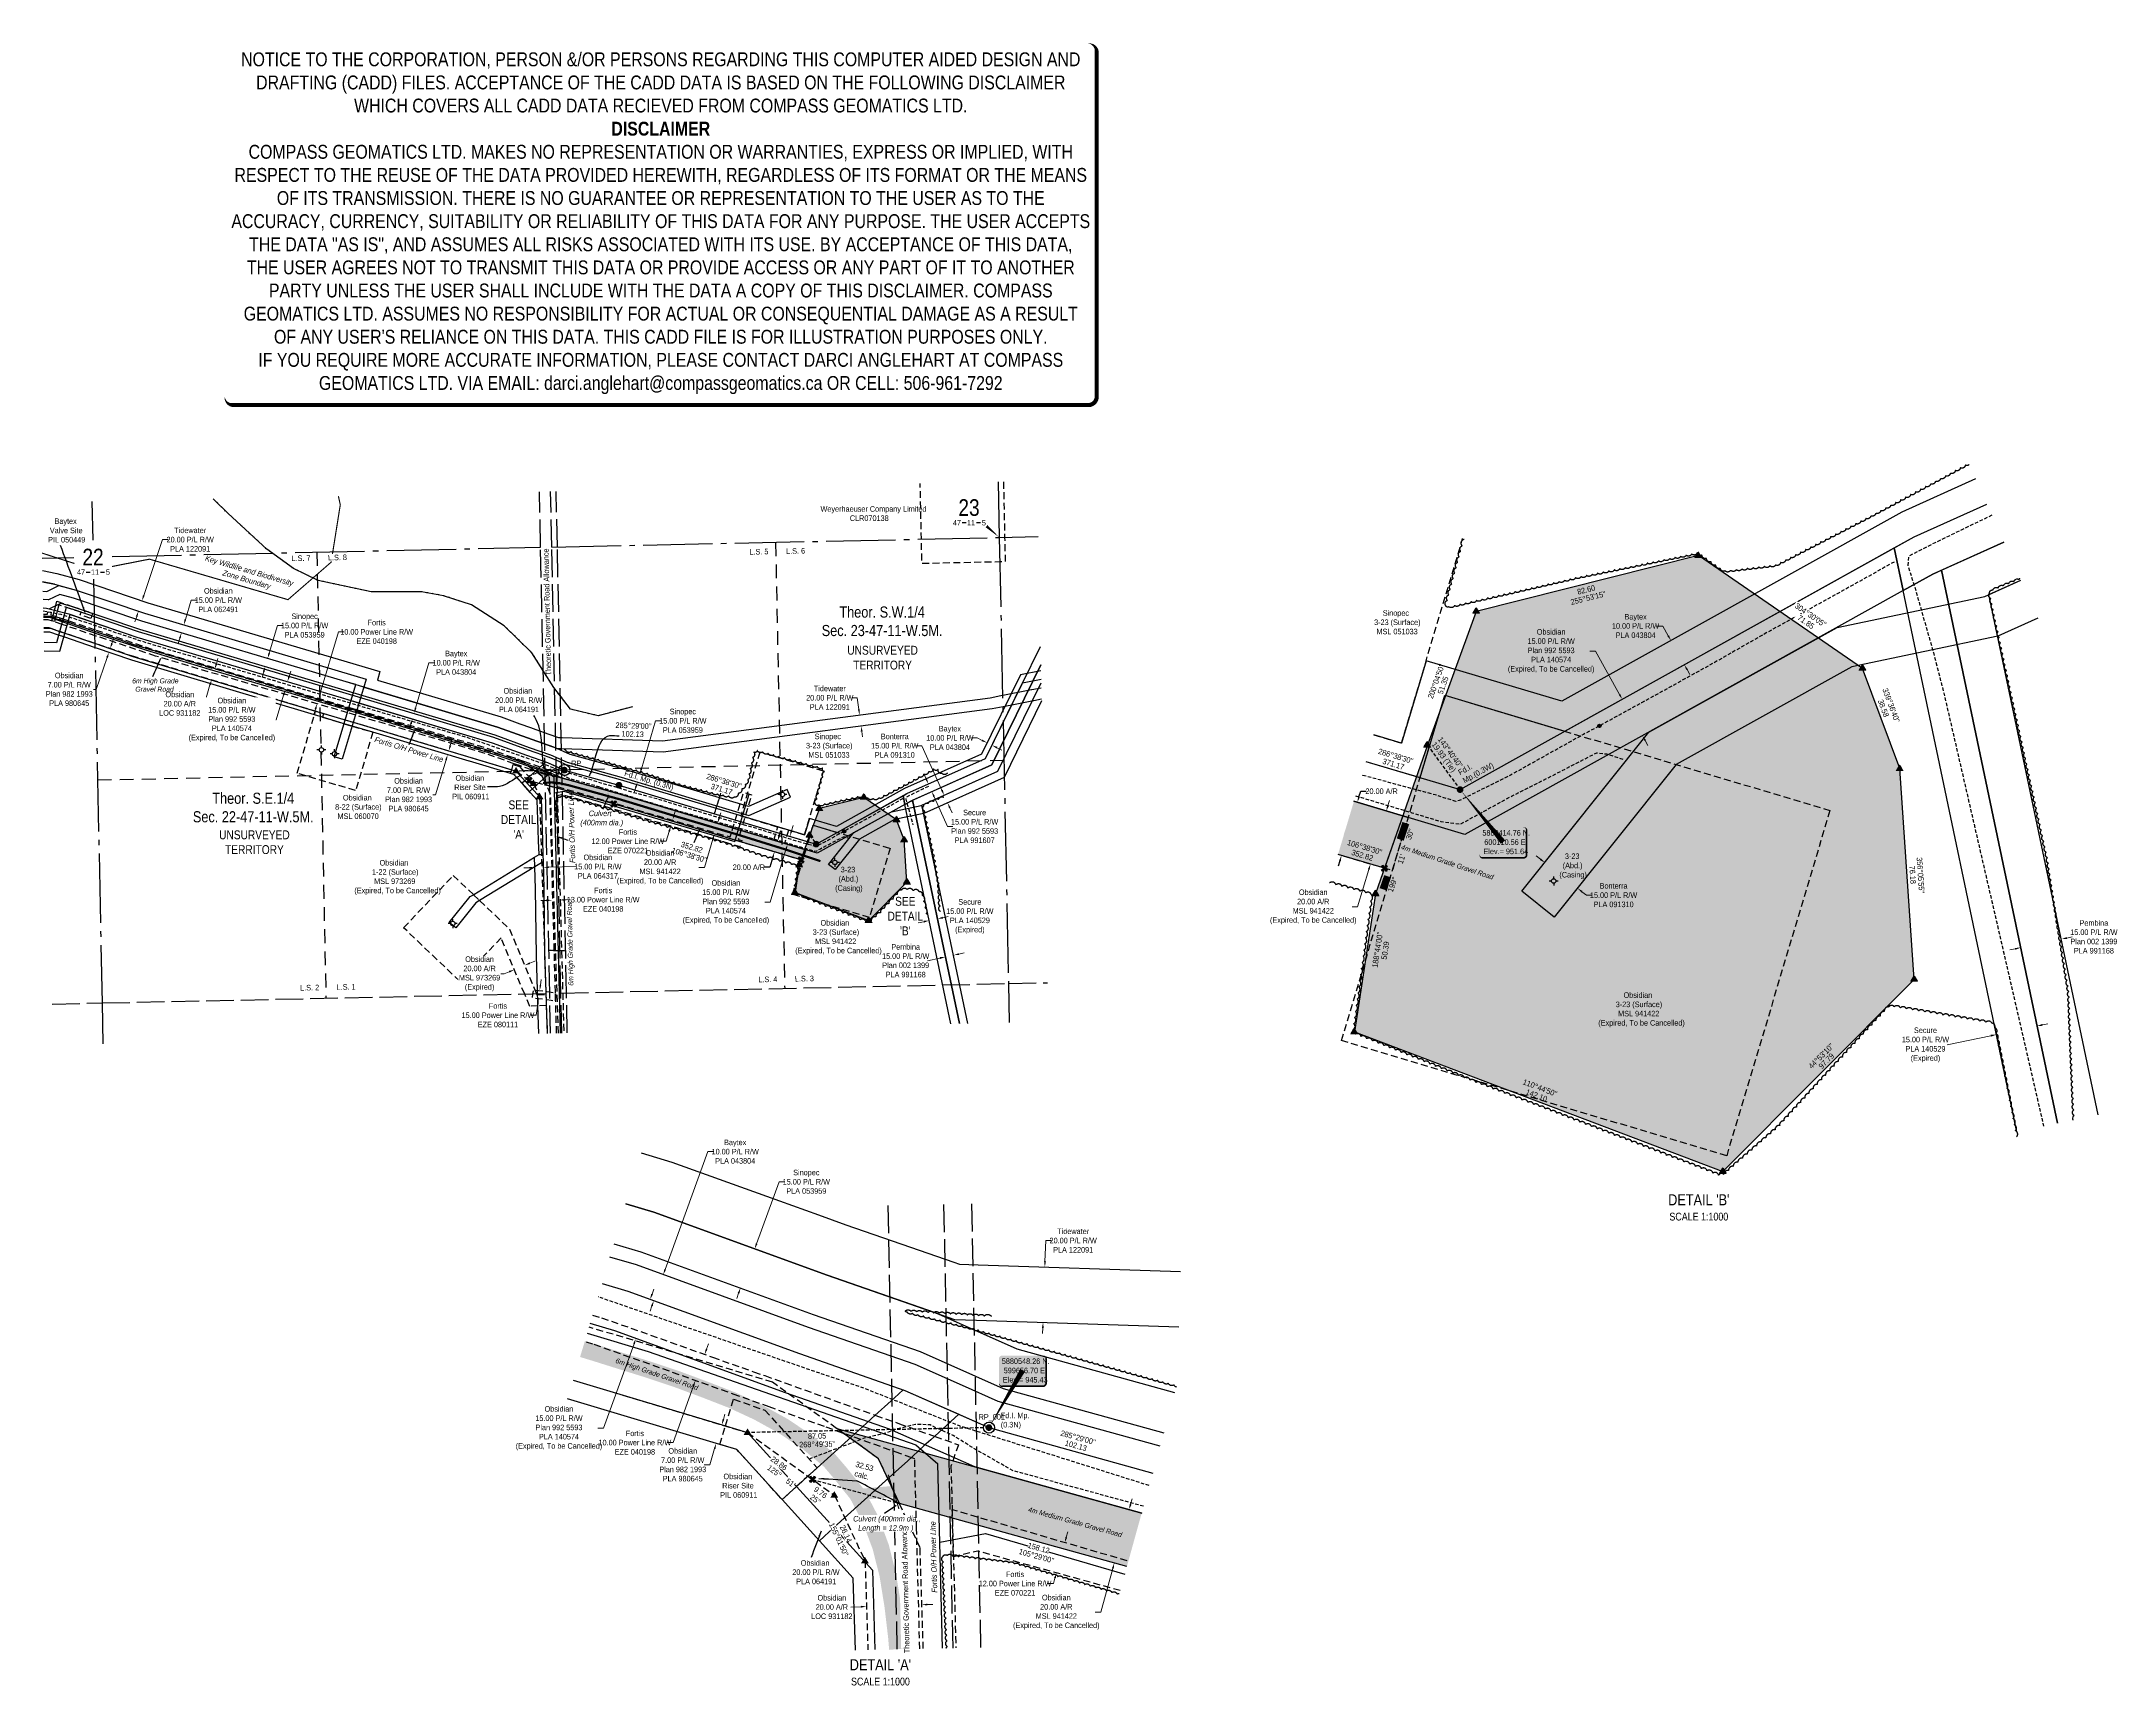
# Model space of a CAD drawing. Extents: x 598714 to 602451, y 5878898 to 5881862.
import ezdxf
from ezdxf.enums import TextEntityAlignment as Align

# ---------------------------------------------------------------- set-up
doc = ezdxf.new("R2010")
doc.units = 0
doc.header["$LTSCALE"] = 5
doc.header["$PDSIZE"] = 0.5
for name, pattern in [('0', [1, 1, 0]), ('DASHDOT2', [12.7, 6.35, -3.175, 0, -3.175]), ('foc-ACCESSROAD', [3.75, 2.5, -1.25]), ('foc-FLOWLINE', [3.75, 2.5, -1.25]), ('foc-LSD', [8, 5, -3]), ('foc-QUARTERLINE', [33, 25, -3, 2, -3]), ('foc-TIELINE', [1.875, 1.25, -0.625]), ('foc-UNSURVEYED', [12.5, 10, -2.5]), ('foc-WHEELTRACKS', [2, 0.4, -1.6]), ('UG_PIPE', [1.875, 1.25, -0.625])]:
    doc.linetypes.add(name, pattern=pattern)
doc.layers.get('Defpoints').update_dxf_attribs({"color": 9})
for name, color, linetype in [('10', 1, 'Continuous'), ('35', 37, 'Continuous'), ('9', 3, 'Continuous'), ('AS-PIPE-UG', 44, 'UG_PIPE'), ('AS-POWER', 104, 'foc-POWER'), ('AS-ROADS', 254, 'Continuous'), ('AS-SYMBOL', 7, 'Continuous'), ('AS-WILDLIFE', 131, 'DASHDOT2'), ('C-AR', 13, 'foc-ACCESSROAD'), ('C-RW', 13, 'Continuous'), ('C-SYMBOL', 7, 'Continuous'), ('C-WS', 13, 'foc-ACCESSROAD'), ('CG-SIGNATURES', 7, 'Continuous'), ('DETAIL-T', 7, 'Continuous'), ('F-AR', 190, 'foc-ACCESSROAD'), ('F-EZE', 190, 'foc-FLOWLINE'), ('F-RW', 190, 'Continuous'), ('F-WS', 190, 'foc-ACCESSROAD'), ('F-WS-S', 8, 'Continuous'), ('L-BD', 7, 'Continuous'), ('L-BD1', 253, 'Continuous'), ('L-MON', 1, 'Continuous'), ('L-QSEC', 8, 'foc-QUARTERLINE'), ('L-ROAD-T', 7, 'Continuous'), ('L-SECLBL', 7, 'Continuous'), ('L-SECTION-LSD', 7, 'foc-LSD'), ('L-TIE', 7, 'foc-TIELINE'), ('L-TIE-T', 7, 'Continuous'), ('L-UNS-T', 3, 'Continuous'), ('L-USEC', 7, 'foc-UNSURVEYED'), ('P-PROPOSED', 10, 'Continuous'), ('P-PROPOSED-H', 21, 'Continuous'), ('P-TXT', 4, 'Continuous'), ('T-BUSH', 110, '0'), ('T-WATER-P3', 160, 'foc-WHEELTRACKS')]:
    doc.layers.add(name, color=color, linetype=linetype)
for name, color, linetype, lineweight in [('AS-GENERAL', 48, 'Continuous', 18), ('C-AR-T', 13, 'Continuous', 9), ('C-RW-T', 13, 'Continuous', 9), ('C-WS-T', 13, 'Continuous', 9), ('F-EZE-T', 190, 'Continuous', 9), ('F-RW-T', 190, 'Continuous', 9), ('F-WS-T', 190, 'Continuous', 9), ('T-TEXT', 48, 'Continuous', 18)]:
    doc.layers.add(name, color=color, linetype=linetype, lineweight=lineweight)
doc.layers.add('DISCLAIMER', color=7, linetype='Continuous', plot=False)
doc.styles.add('100L', font='ARIALN.TTF', dxfattribs={"height": 11})
doc.styles.add('175L', font='ARIALN.TTF', dxfattribs={"height": 20})
doc.styles.add('240', font='ARIALN.TTF', dxfattribs={"height": 30})
doc.styles.add('80', font='ARIALN.TTF', dxfattribs={"height": 10})
doc.styles.add('80CG', font='ARIALN.TTF', dxfattribs={"height": 10})
doc.styles.add('80L', font='ARIALN.TTF', dxfattribs={"height": 10})
doc.styles.add('foc-LtypeFont', font='ARIALN.TTF', dxfattribs={"height": 7.35})
doc.styles.add('SIMPLEX', font='ARIALN.TTF')
doc.linetypes.add('foc-POWER', pattern='A,6,-1,["P",foc-LtypeFont,S=0.2,R=0,X=-0.625,Y=-0.75],-1.24,4', length=12.24)
doc.linetypes.add('foc-TOPO-flowdirection-NOLINE', pattern='A,0,[">",foc-LtypeFont,S=0.3,R=0,X=0,Y=-0.945],-20,[">",foc-LtypeFont,S=0.3,R=0,X=0,Y=-0.945],0', length=20)
doc.dimstyles.new('Compass 5 000', dxfattribs={"dimscale": 5, "dimtxt": 9, "dimasz": 2, "dimexe": 0.2, "dimexo": 0.0625, "dimgap": 0.5, "dimtad": 0, "dimtih": 1, "dimtoh": 1, "dimzin": 0, "dimdsep": 46, "dimtxsty": '80CG', "dimcen": 0.1, "dimse1": 1, "dimse2": 1, "dimclrd": 256, "dimclrt": 256, "dimaunit": 1, "dimadec": 4, "dimazin": 0, "dimtfac": 0.06, "dimtofl": 0, "dimtmove": 0, "dimatfit": 1, "dimfxl": 0.2, "dimtolj": 1, "dimtzin": 0, "dimlwd": -1, "dimarcsym": 0})

# ---------------------------------------------------------------- blocks, each defined once
blk = doc.blocks.new('L-SECLBL')
at = {"layer": '9', "color": 7}
for p, q in [((-5.1, -27.8), (-12.3, -27.8)), ((20.7, -27.8), (13.5, -27.8))]:
    blk.add_line(p, q, dxfattribs=at)
at = {"layer": '10', "color": 2, "style": 'SIMPLEX'}
blk.add_attdef('SEC', text='', height=30, dxfattribs=at).set_placement((0, 0), align=Align.MIDDLE)
at = {"layer": '10', "color": 5, "style": '80L'}
blk.add_attdef('TWP', text='', height=9.5, dxfattribs=at).set_placement((-14.4, -27.4), align=Align.MIDDLE_RIGHT)
blk.add_attdef('RGE', text='', height=9.5, dxfattribs=at).set_placement((3.6, -27.4), align=Align.MIDDLE_CENTER)
blk.add_attdef('MER', text='', height=9.5, dxfattribs=at).set_placement((23.2, -27.4), align=Align.MIDDLE_LEFT)
blk = doc.blocks.new('*D40')
at = {"layer": 'C-AR-T', "transparency": 16777216}
for p, q in [((599594.2, 5880200.2), (599603.4, 5880204)), ((599548.1, 5880180.9), (599538.1, 5880180.9)), ((599557.3, 5880184.8), (599548.1, 5880180.9))]:
    blk.add_line(p, q, dxfattribs=at)
for points in [[(599593.6, 5880201.7), (599594.8, 5880198.6), (599585, 5880196.3)], [(599556.7, 5880186.3), (599558, 5880183.2), (599566.5, 5880188.6)]]:
    blk.add_solid(points, dxfattribs=at)
at = {"layer": 'Defpoints', "color": 0, "transparency": 16777216}
for p in [(599584.1, 5880198.5), (599565.6, 5880190.8), (599566.5, 5880188.6)]:
    blk.add_point(p, dxfattribs=at)
at = {"layer": 'C-AR-T', "transparency": 16777216, "insert": (599503.8, 5880180.9), "char_height": 10, "attachment_point": 5, "style": '80CG', "bg_fill": 3, "box_fill_scale": 1.1, "bg_fill_color": 256, "bg_fill_true_color": 13158600, "bg_fill_transparency": 0}
blk.add_mtext('\\A1;Obsidian\\P20.00 A/R\\PMSL 973269\\P(Expired)', dxfattribs=at)
blk = doc.blocks.new('*D41')
at = {"layer": 'C-AR-T', "transparency": 16777216}
for p, q in [((599935.7, 5880461.8), (599938.5, 5880471.4)), ((599924.4, 5880423.9), (599909.1, 5880372.5)), ((599909.1, 5880372.5), (599899.1, 5880372.5))]:
    blk.add_line(p, q, dxfattribs=at)
for points in [[(599934.1, 5880462.3), (599937.3, 5880461.3), (599932.8, 5880452.2)], [(599922.8, 5880424.4), (599926, 5880423.4), (599927.3, 5880433.5)]]:
    blk.add_solid(points, dxfattribs=at)
at = {"layer": 'Defpoints', "color": 0, "transparency": 16777216}
for p in [(599927.3, 5880433.5), (599946.6, 5880427.7), (599952.2, 5880446.5)]:
    blk.add_point(p, dxfattribs=at)
at = {"layer": 'C-AR-T', "transparency": 16777216, "insert": (599829.2, 5880372.5), "char_height": 10, "attachment_point": 5, "style": '80CG'}
blk.add_mtext('\\A1;Obsidian\\P20.00 A/R\\PMSL 941422\\P(Expired, To be Cancelled)', dxfattribs=at)
blk = doc.blocks.new('*D42')
at = {"layer": 'C-AR-T', "transparency": 16777216}
for p, q in [((599029.3, 5880740), (599032.2, 5880749.5)), ((599017.8, 5880701.7), (599007.7, 5880667.9)), ((599007.7, 5880667.9), (598997.7, 5880667.9))]:
    blk.add_line(p, q, dxfattribs=at)
for points in [[(599027.7, 5880740.4), (599030.9, 5880739.5), (599026.4, 5880730.4)], [(599016.2, 5880702.1), (599019.4, 5880701.2), (599020.7, 5880711.2)]]:
    blk.add_solid(points, dxfattribs=at)
at = {"layer": 'Defpoints', "color": 0, "transparency": 16777216}
for p in [(599021.1, 5880732, 0.4), (599015.3, 5880712.8, 0.4), (599020.7, 5880711.2)]:
    blk.add_point(p, dxfattribs=at)
at = {"layer": 'C-AR-T', "transparency": 16777216, "insert": (598963.4, 5880667.9), "char_height": 10, "attachment_point": 5, "style": '80CG'}
blk.add_mtext('\\A1;Obsidian\\P20.00 A/R\\PLOC 931182', dxfattribs=at)
blk = doc.blocks.new('*D43')
at = {"layer": 'C-RW-T', "transparency": 16777216}
for p, q in [((598973.4, 5880819.5), (598983.8, 5880854.6)), ((598983.8, 5880854.6), (598993.8, 5880854.6)), ((598963.5, 5880785.9), (598960.7, 5880776.3))]:
    blk.add_line(p, q, dxfattribs=at)
for points in [[(598961.9, 5880786.4), (598965.1, 5880785.4), (598966.3, 5880795.5)], [(598971.8, 5880820), (598975, 5880819), (598970.6, 5880809.9)]]:
    blk.add_solid(points, dxfattribs=at)
at = {"layer": 'Defpoints', "color": 0, "transparency": 16777216}
for p in [(598949.4, 5880800.5), (598953.6, 5880814.9), (598970.6, 5880809.9)]:
    blk.add_point(p, dxfattribs=at)
at = {"layer": 'C-RW-T', "transparency": 16777216, "insert": (599032.9, 5880854.6), "char_height": 10, "attachment_point": 5, "style": '80CG'}
blk.add_mtext('\\A1;Obsidian\\P15.00 P/L R/W\\PPLA 062491', dxfattribs=at)
blk = doc.blocks.new('*D44')
at = {"layer": 'C-RW-T', "transparency": 16777216}
for p, q in [((599593.5, 5880372.2), (599583.5, 5880372)), ((599628.5, 5880373.1), (599677.9, 5880374.2))]:
    blk.add_line(p, q, dxfattribs=at)
for points in [[(599593.4, 5880373.9), (599593.5, 5880370.6), (599603.5, 5880372.5)], [(599628.5, 5880374.7), (599628.6, 5880371.4), (599618.5, 5880372.8)]]:
    blk.add_solid(points, dxfattribs=at)
at = {"layer": 'Defpoints', "color": 0, "transparency": 16777216}
for p in [(599603.5, 5880372.5), (599603.5, 5880371), (599618.6, 5880371.3)]:
    blk.add_point(p, dxfattribs=at)
at = {"layer": 'C-RW-T', "transparency": 16777216, "insert": (599717, 5880374.2), "char_height": 10, "attachment_point": 5, "style": '80CG'}
blk.add_mtext('\\A1;Obsidian\\P15.00 P/L R/W\\PPLA 064317', dxfattribs=at)
blk = doc.blocks.new('*D45')
at = {"layer": 'C-RW-T', "transparency": 16777216}
for p, q in [((600066.1, 5880438.5), (600069, 5880448.1)), ((600056.1, 5880405), (600027.8, 5880310)), ((600027.8, 5880310), (600017.8, 5880310))]:
    blk.add_line(p, q, dxfattribs=at)
for points in [[(600064.5, 5880438.9), (600067.7, 5880438), (600063.3, 5880428.9)], [(600054.5, 5880405.4), (600057.7, 5880404.5), (600059, 5880414.5)]]:
    blk.add_solid(points, dxfattribs=at)
at = {"layer": 'Defpoints', "color": 0, "transparency": 16777216}
for p in [(600033.3, 5880422.2), (600037.6, 5880436.5), (600059, 5880414.5)]:
    blk.add_point(p, dxfattribs=at)
at = {"layer": 'C-RW-T', "transparency": 16777216, "insert": (599947.8, 5880310), "char_height": 10, "attachment_point": 5, "style": '80CG'}
blk.add_mtext('\\A1;Obsidian\\P15.00 P/L R/W\\PPlan 992 5593\\PPLA 140574\\P(Expired, To be Cancelled)', dxfattribs=at)
blk = doc.blocks.new('*D46')
at = {"layer": 'C-RW-T', "transparency": 16777216}
for p, q in [((599160.4, 5880717.2), (599163.3, 5880726.8)), ((599150.5, 5880683.6), (599137.3, 5880638.8)), ((599137.3, 5880638.8), (599127.3, 5880638.8))]:
    blk.add_line(p, q, dxfattribs=at)
for points in [[(599148.9, 5880684.1), (599152.1, 5880683.1), (599153.4, 5880693.2)], [(599158.8, 5880717.6), (599162, 5880716.7), (599157.6, 5880707.6)]]:
    blk.add_solid(points, dxfattribs=at)
at = {"layer": 'Defpoints', "color": 0, "transparency": 16777216}
for p in [(599130, 5880700.1), (599134.2, 5880714.5), (599153.4, 5880693.2)]:
    blk.add_point(p, dxfattribs=at)
at = {"layer": 'C-RW-T', "transparency": 16777216, "insert": (599057.3, 5880638.8), "char_height": 10, "attachment_point": 5, "style": '80CG', "bg_fill": 3, "box_fill_scale": 1.1, "bg_fill_color": 256, "bg_fill_true_color": 13158600, "bg_fill_transparency": 0}
blk.add_mtext('\\A1;Obsidian\\P15.00 P/L R/W\\PPlan 992 5593\\PPLA 140574\\P(Expired, To be Cancelled)', dxfattribs=at)
blk = doc.blocks.new('*D47')
at = {"layer": 'C-RW-T', "transparency": 16777216}
for p, q in [((598841.1, 5880776.7), (598844.3, 5880786.2)), ((598832.4, 5880751.2), (598812.9, 5880693.8)), ((598812.9, 5880693.8), (598802.9, 5880693.8))]:
    blk.add_line(p, q, dxfattribs=at)
for points in [[(598830.8, 5880751.7), (598834, 5880750.6), (598835.6, 5880760.6)], [(598839.5, 5880777.2), (598842.7, 5880776.2), (598837.9, 5880767.2)]]:
    blk.add_solid(points, dxfattribs=at)
at = {"layer": 'Defpoints', "color": 0, "transparency": 16777216}
for p in [(598787.2, 5880777.1), (598789.5, 5880783.7), (598835.6, 5880760.6)]:
    blk.add_point(p, dxfattribs=at)
at = {"layer": 'C-RW-T', "transparency": 16777216, "insert": (598764.1, 5880693.8), "char_height": 10, "attachment_point": 5, "style": '80CG', "bg_fill": 3, "box_fill_scale": 1.1, "bg_fill_color": 256, "bg_fill_true_color": 13158600, "bg_fill_transparency": 0}
blk.add_mtext('\\A1;Obsidian\\P7.00 P/L R/W\\PPlan 982 1993\\PPLA 980645', dxfattribs=at)
blk = doc.blocks.new('*D48')
at = {"layer": 'C-RW-T', "transparency": 16777216}
for p, q in [((599451, 5880592.5), (599453.9, 5880602)), ((599443.3, 5880566.6), (599424.5, 5880503.8)), ((599424.5, 5880503.8), (599414.5, 5880503.8))]:
    blk.add_line(p, q, dxfattribs=at)
for points in [[(599441.7, 5880567.1), (599444.9, 5880566.1), (599446.2, 5880576.2)], [(599449.4, 5880592.9), (599452.6, 5880592), (599448.2, 5880582.9)]]:
    blk.add_solid(points, dxfattribs=at)
at = {"layer": 'Defpoints', "color": 0, "transparency": 16777216}
for p in [(599446.2, 5880576.2), (599452.3, 5880574.4), (599454.3, 5880581.1)]:
    blk.add_point(p, dxfattribs=at)
at = {"layer": 'C-RW-T', "transparency": 16777216, "insert": (599375.8, 5880503.8), "char_height": 10, "attachment_point": 5, "style": '80CG', "bg_fill": 3, "box_fill_scale": 1.1, "bg_fill_color": 256, "bg_fill_true_color": 13158600, "bg_fill_transparency": 0}
blk.add_mtext('\\A1;Obsidian\\P7.00 P/L R/W\\PPlan 982 1993\\PPLA 980645', dxfattribs=at)
blk = doc.blocks.new('*D49')
at = {"layer": 'C-RW-T', "transparency": 16777216}
for p, q in [((601515.3, 5880762.6), (601505.3, 5880762.6)), ((601558.8, 5880684.5), (601515.3, 5880762.6)), ((601604.9, 5880601.5), (601609.8, 5880592.8))]:
    blk.add_line(p, q, dxfattribs=at)
for points in [[(601560.2, 5880685.3), (601557.3, 5880683.7), (601563.6, 5880675.8)], [(601606.4, 5880602.4), (601603.5, 5880600.7), (601600.1, 5880610.3)]]:
    blk.add_solid(points, dxfattribs=at)
at = {"layer": 'Defpoints', "color": 0, "transparency": 16777216}
for p in [(601563.6, 5880675.8), (601453.3, 5880614.4), (601489.8, 5880548.9)]:
    blk.add_point(p, dxfattribs=at)
at = {"layer": 'C-RW-T', "transparency": 16777216, "insert": (601435.4, 5880762.6), "char_height": 10, "attachment_point": 5, "style": '80CG'}
blk.add_mtext('\\A1;Obsidian\\P15.00 P/L R/W\\PPlan 992 5593\\PPLA 140574\\P(Expired, To be Cancelled)', dxfattribs=at)
blk = doc.blocks.new('*D50')
at = {"layer": 'Defpoints', "color": 0, "transparency": 16777216}
for p in [(599612.1, 5880150.9), (599618.9, 5880134.8), (599620.9, 5880149.6)]:
    blk.add_point(p, dxfattribs=at)
at = {"layer": 'F-EZE-T', "transparency": 16777216}
for p, q in [((599613.5, 5880160.8), (599614.8, 5880170.7)), ((599608.7, 5880126.1), (599606, 5880106.3)), ((599606, 5880106.3), (599596, 5880106.3))]:
    blk.add_line(p, q, dxfattribs=at)
for points in [[(599611.8, 5880161), (599615.1, 5880160.5), (599612.1, 5880150.9)], [(599607.1, 5880126.3), (599610.4, 5880125.9), (599610.1, 5880136)]]:
    blk.add_solid(points, dxfattribs=at)
at = {"layer": 'F-EZE-T', "transparency": 16777216, "insert": (599536.9, 5880106.3), "char_height": 10, "attachment_point": 5, "style": '80CG'}
blk.add_mtext('\\A1;Fortis\\P15.00 Power Line R/W\\PEZE 080111', dxfattribs=at)
blk = doc.blocks.new('*D51')
at = {"layer": 'Defpoints', "color": 0, "transparency": 16777216}
for p in [(599054.6, 5880724.3), (599051.8, 5880714.7), (599210.9, 5880667.8)]:
    blk.add_point(p, dxfattribs=at)
at = {"layer": 'F-EZE-T', "transparency": 16777216}
for p, q in [((599216.6, 5880687), (599249.2, 5880797.4)), ((599249.2, 5880797.4), (599259.2, 5880797.4)), ((599208.1, 5880658.2), (599205.3, 5880648.6))]:
    blk.add_line(p, q, dxfattribs=at)
for points in [[(599215, 5880687.4), (599218.2, 5880686.5), (599213.8, 5880677.4)], [(599206.5, 5880658.7), (599209.7, 5880657.7), (599210.9, 5880667.8)]]:
    blk.add_solid(points, dxfattribs=at)
at = {"layer": 'F-EZE-T', "transparency": 16777216, "insert": (599318.3, 5880797.4), "char_height": 10, "attachment_point": 5, "style": '80CG'}
blk.add_mtext('\\A1;Fortis\\P10.00 Power Line R/W\\PEZE 040198', dxfattribs=at)
blk = doc.blocks.new('*D52')
at = {"layer": 'Defpoints', "color": 0, "transparency": 16777216}
for p in [(599848.5, 5880447.2), (599875.9, 5880439), (599879.4, 5880450.5)]:
    blk.add_point(p, dxfattribs=at)
at = {"layer": 'F-EZE-T', "transparency": 16777216}
for p, q in [((599854.8, 5880468.2), (599857.7, 5880477.8)), ((599845.6, 5880437.6), (599840.3, 5880419.9)), ((599840.3, 5880419.9), (599830.3, 5880419.9))]:
    blk.add_line(p, q, dxfattribs=at)
for points in [[(599853.2, 5880468.7), (599856.4, 5880467.8), (599851.9, 5880458.7)], [(599844, 5880438.1), (599847.2, 5880437.1), (599848.5, 5880447.2)]]:
    blk.add_solid(points, dxfattribs=at)
at = {"layer": 'F-EZE-T', "transparency": 16777216, "insert": (599771.2, 5880419.9), "char_height": 10, "attachment_point": 5, "style": '80CG'}
blk.add_mtext('\\A1;Fortis\\P12.00 Power Line R/W\\PEZE 070221', dxfattribs=at)
blk = doc.blocks.new('*D53')
at = {"layer": 'Defpoints', "color": 0, "transparency": 16777216}
for p in [(599647.5, 5880314), (599634.8, 5880299), (599647.9, 5880299.4)]:
    blk.add_point(p, dxfattribs=at)
at = {"layer": 'F-EZE-T', "transparency": 16777216}
for p, q in [((599624.4, 5880313.4), (599614.4, 5880313.1)), ((599657.5, 5880314.3), (599667.5, 5880314.6))]:
    blk.add_line(p, q, dxfattribs=at)
for points in [[(599624.3, 5880315.1), (599624.4, 5880311.7), (599634.4, 5880313.7)], [(599657.4, 5880316), (599657.5, 5880312.6), (599647.5, 5880314)]]:
    blk.add_solid(points, dxfattribs=at)
at = {"layer": 'F-EZE-T', "transparency": 16777216, "insert": (599726.6, 5880314.6), "char_height": 10, "attachment_point": 5, "style": '80CG', "bg_fill": 3, "box_fill_scale": 1.1, "bg_fill_color": 256, "bg_fill_true_color": 13158600, "bg_fill_transparency": 0}
blk.add_mtext('\\A1;Fortis\\P13.00 Power Line R/W\\PEZE 040198', dxfattribs=at)
blk = doc.blocks.new('*D54')
at = {"layer": 'Defpoints', "color": 0, "transparency": 16777216}
for p in [(598853.3, 5880846.6), (598859.7, 5880865.6), (598895.3, 5880853.6)]:
    blk.add_point(p, dxfattribs=at)
at = {"layer": 'F-RW-T', "transparency": 16777216}
for p, q in [((598898.5, 5880863), (598932.5, 5880963.7)), ((598932.5, 5880963.7), (598942.5, 5880963.7)), ((598885.7, 5880825.1), (598882.5, 5880815.7))]:
    blk.add_line(p, q, dxfattribs=at)
for points in [[(598884.1, 5880825.7), (598887.2, 5880824.6), (598888.9, 5880834.6)], [(598896.9, 5880863.6), (598900.1, 5880862.5), (598895.3, 5880853.6)]]:
    blk.add_solid(points, dxfattribs=at)
at = {"layer": 'F-RW-T', "transparency": 16777216, "insert": (598982.1, 5880963.7), "char_height": 10, "attachment_point": 5, "style": '80CG'}
blk.add_mtext('\\A1;Tidewater\\P20.00 P/L R/W\\PPLA 122091', dxfattribs=at)
blk = doc.blocks.new('*D55')
at = {"layer": 'Defpoints', "color": 0, "transparency": 16777216}
for p in [(599060.9, 5880767.5), (599056.7, 5880753.1), (599121.8, 5880749.5)]:
    blk.add_point(p, dxfattribs=at)
at = {"layer": 'F-RW-T', "transparency": 16777216}
for p, q in [((599124.6, 5880759.1), (599139.3, 5880808.8)), ((599139.3, 5880808.8), (599149.3, 5880808.8)), ((599114.7, 5880725.5), (599111.9, 5880715.9))]:
    blk.add_line(p, q, dxfattribs=at)
for points in [[(599123, 5880759.6), (599126.2, 5880758.6), (599121.8, 5880749.5)], [(599113.1, 5880726), (599116.3, 5880725), (599117.5, 5880735.1)]]:
    blk.add_solid(points, dxfattribs=at)
at = {"layer": 'F-RW-T', "transparency": 16777216, "insert": (599188.4, 5880808.8), "char_height": 10, "attachment_point": 5, "style": '80CG'}
blk.add_mtext('\\A1;Sinopec\\P15.00 P/L R/W\\PPLA 053959', dxfattribs=at)
blk = doc.blocks.new('*D56')
at = {"layer": 'Defpoints', "color": 0, "transparency": 16777216}
for p in [(599152.1, 5880709.1), (599154.9, 5880718.7), (599385.7, 5880650.5)]:
    blk.add_point(p, dxfattribs=at)
at = {"layer": 'F-RW-T', "transparency": 16777216}
for p, q in [((599388.5, 5880660.1), (599412.6, 5880741.7)), ((599412.6, 5880741.7), (599422.6, 5880741.7)), ((599380, 5880631.3), (599377.2, 5880621.8))]:
    blk.add_line(p, q, dxfattribs=at)
for points in [[(599386.9, 5880660.6), (599390.1, 5880659.6), (599385.7, 5880650.5)], [(599378.4, 5880631.8), (599381.6, 5880630.9), (599382.9, 5880640.9)]]:
    blk.add_solid(points, dxfattribs=at)
at = {"layer": 'F-RW-T', "transparency": 16777216, "insert": (599461.7, 5880741.7), "char_height": 10, "attachment_point": 5, "style": '80CG'}
blk.add_mtext('\\A1;Baytex\\P10.00 P/L R/W\\PPLA 043804', dxfattribs=at)
blk = doc.blocks.new('*D57')
at = {"layer": 'Defpoints', "color": 0, "transparency": 16777216}
for p in [(600188.7, 5880647.8), (600232.7, 5880653.6), (600235.3, 5880633.8)]:
    blk.add_point(p, dxfattribs=at)
at = {"layer": 'F-RW-T', "transparency": 16777216}
for p, q in [((600184.7, 5880678.6), (600174.7, 5880678.6)), ((600187.4, 5880657.7), (600184.7, 5880678.6)), ((600192.6, 5880618.1), (600193.9, 5880608.1))]:
    blk.add_line(p, q, dxfattribs=at)
for points in [[(600189.1, 5880657.9), (600185.8, 5880657.5), (600188.7, 5880647.8)], [(600194.3, 5880618.3), (600191, 5880617.8), (600191.3, 5880628)]]:
    blk.add_solid(points, dxfattribs=at)
at = {"layer": 'F-RW-T', "transparency": 16777216, "insert": (600135.1, 5880678.6), "char_height": 10, "attachment_point": 5, "style": '80CG'}
blk.add_mtext('\\A1;Tidewater\\P20.00 P/L R/W\\PPLA 122091', dxfattribs=at)
blk = doc.blocks.new('*D58')
at = {"layer": 'Defpoints', "color": 0, "transparency": 16777216}
for p in [(600303, 5880330.6), (600317.7, 5880333.7), (600314.3, 5880277)]:
    blk.add_point(p, dxfattribs=at)
at = {"layer": 'F-RW-T', "transparency": 16777216}
for p, q in [((600304.5, 5880274.9), (600294.7, 5880272.9)), ((600338.8, 5880282.1), (600348.6, 5880284.2))]:
    blk.add_line(p, q, dxfattribs=at)
for points in [[(600304.2, 5880276.5), (600304.8, 5880273.3), (600314.3, 5880277)], [(600338.4, 5880283.8), (600339.1, 5880280.5), (600329, 5880280.1)]]:
    blk.add_solid(points, dxfattribs=at)
at = {"layer": 'F-RW-T', "transparency": 16777216, "insert": (600387.6, 5880284.2), "char_height": 10, "attachment_point": 5, "style": '80CG'}
blk.add_mtext('\\A1;Secure\\P15.00 P/L R/W\\PPLA 140529\\P(Expired)', dxfattribs=at)
blk = doc.blocks.new('*D59')
at = {"layer": 'Defpoints', "color": 0, "transparency": 16777216}
for p in [(600327.7, 5880286.1), (600342.3, 5880289.2), (600343.4, 5880211.4)]:
    blk.add_point(p, dxfattribs=at)
at = {"layer": 'F-RW-T', "transparency": 16777216}
for p, q in [((600333.6, 5880209.4), (600311, 5880204.6)), ((600367.9, 5880216.6), (600377.6, 5880218.6))]:
    blk.add_line(p, q, dxfattribs=at)
for points in [[(600333.3, 5880211), (600334, 5880207.7), (600343.4, 5880211.4)], [(600367.5, 5880218.2), (600368.2, 5880215), (600358.1, 5880214.5)]]:
    blk.add_solid(points, dxfattribs=at)
at = {"layer": 'F-RW-T', "transparency": 16777216, "insert": (600271.9, 5880204.6), "char_height": 10, "attachment_point": 5, "style": '80CG'}
blk.add_mtext('\\A1;Pembina\\P15.00 P/L R/W\\PPlan 002 1399\\PPLA 991168', dxfattribs=at)
blk = doc.blocks.new('*D60')
at = {"layer": 'Defpoints', "color": 0, "transparency": 16777216}
for p in [(600418.6, 5880597.4), (600418.7, 5880597.7), (600427.7, 5880593.3)]:
    blk.add_point(p, dxfattribs=at)
at = {"layer": 'F-RW-T', "transparency": 16777216}
for p, q in [((600400.6, 5880606.2), (600390.6, 5880606.2)), ((600409.6, 5880601.8), (600400.6, 5880606.2)), ((600436.5, 5880588.6), (600445.5, 5880584.2))]:
    blk.add_line(p, q, dxfattribs=at)
for points in [[(600410.4, 5880603.3), (600408.9, 5880600.3), (600418.6, 5880597.4)], [(600437.3, 5880590.1), (600435.8, 5880587.1), (600427.6, 5880593)]]:
    blk.add_solid(points, dxfattribs=at)
at = {"layer": 'F-RW-T', "transparency": 16777216, "insert": (600351.6, 5880606.2), "char_height": 10, "attachment_point": 5, "style": '80CG'}
blk.add_mtext('\\A1;Baytex\\P10.00 P/L R/W\\PPLA 043804', dxfattribs=at)
blk = doc.blocks.new('*D61')
at = {"layer": 'Defpoints', "color": 0, "transparency": 16777216}
for p in [(600319, 5880509.5), (600321.4, 5880527), (600327.5, 5880513.3)]:
    blk.add_point(p, dxfattribs=at)
at = {"layer": 'F-RW-T', "transparency": 16777216}
for p, q in [((600308.8, 5880532.3), (600304.7, 5880541.4)), ((600323.1, 5880500.3), (600347.1, 5880446.7)), ((600347.1, 5880446.7), (600357.1, 5880446.7))]:
    blk.add_line(p, q, dxfattribs=at)
for points in [[(600310.3, 5880533), (600307.3, 5880531.6), (600312.9, 5880523.2)], [(600324.6, 5880501), (600321.6, 5880499.7), (600319, 5880509.5)]]:
    blk.add_solid(points, dxfattribs=at)
at = {"layer": 'F-RW-T', "transparency": 16777216, "insert": (600396.2, 5880446.7), "char_height": 10, "attachment_point": 5, "style": '80CG'}
blk.add_mtext('\\A1;Secure\\P15.00 P/L R/W\\PPlan 992 5593\\PPLA 991607', dxfattribs=at)
blk = doc.blocks.new('*D62')
at = {"layer": 'Defpoints', "color": 0, "transparency": 16777216}
for p in [(599792.6, 5880541.1), (599809.9, 5880535.9), (599805.6, 5880521.6)]:
    blk.add_point(p, dxfattribs=at)
at = {"layer": 'F-RW-T', "transparency": 16777216}
for p, q in [((599795.4, 5880550.7), (599821.1, 5880637.1)), ((599821.1, 5880637.1), (599831.1, 5880637.1)), ((599785.4, 5880517.2), (599782.6, 5880507.6))]:
    blk.add_line(p, q, dxfattribs=at)
for points in [[(599793.8, 5880551.2), (599797, 5880550.2), (599792.6, 5880541.1)], [(599783.8, 5880517.6), (599787, 5880516.7), (599788.3, 5880526.7)]]:
    blk.add_solid(points, dxfattribs=at)
at = {"layer": 'F-RW-T', "transparency": 16777216, "insert": (599870.2, 5880637.1), "char_height": 10, "attachment_point": 5, "style": '80CG'}
blk.add_mtext('\\A1;Sinopec\\P15.00 P/L R/W\\PPLA 053959', dxfattribs=at)
blk = doc.blocks.new('*D63')
at = {"layer": 'Defpoints', "color": 0, "transparency": 16777216}
for p in [(602233.5, 5880092.2), (602307, 5880107.7), (602237.9, 5880071.4)]:
    blk.add_point(p, dxfattribs=at)
at = {"layer": 'F-RW-T', "transparency": 16777216}
for p, q in [((602321.1, 5880089), (602330.9, 5880091)), ((602228.1, 5880069.3), (602149.3, 5880052.7))]:
    blk.add_line(p, q, dxfattribs=at)
for points in [[(602320.8, 5880090.6), (602321.5, 5880087.3), (602311.4, 5880086.9)], [(602227.7, 5880071), (602228.4, 5880067.7), (602237.9, 5880071.4)]]:
    blk.add_solid(points, dxfattribs=at)
at = {"layer": 'F-RW-T', "transparency": 16777216, "insert": (602110.2, 5880052.7), "char_height": 10, "attachment_point": 5, "style": '80CG'}
blk.add_mtext('\\A1;Secure\\P15.00 P/L R/W\\PPLA 140529\\P(Expired)', dxfattribs=at)
blk = doc.blocks.new('*D64')
at = {"layer": 'Defpoints', "color": 0, "transparency": 16777216}
for p in [(601512.5, 5880494), (601571.5, 5880447.8), (601483.2, 5880335.1)]:
    blk.add_point(p, dxfattribs=at)
at = {"layer": 'F-RW-T', "transparency": 16777216}
for p, q in [((601416.4, 5880387.4), (601408.5, 5880393.6)), ((601491, 5880329), (601498.9, 5880322.8)), ((601498.9, 5880322.8), (601508.9, 5880322.8))]:
    blk.add_line(p, q, dxfattribs=at)
for points in [[(601417.4, 5880388.8), (601415.3, 5880386.1), (601424.2, 5880381.3)], [(601492.1, 5880330.3), (601490, 5880327.6), (601483.2, 5880335.1)]]:
    blk.add_solid(points, dxfattribs=at)
at = {"layer": 'F-RW-T', "transparency": 16777216, "insert": (601548, 5880322.8), "char_height": 10, "attachment_point": 5, "style": '80CG'}
blk.add_mtext('\\A1;Bonterra\\P15.00 P/L R/W\\PPLA 091310', dxfattribs=at)
blk = doc.blocks.new('*D65')
at = {"layer": 'Defpoints', "color": 0, "transparency": 16777216}
for p in [(601651.3, 5880781.8), (601670.9, 5880792.7), (601695.2, 5880749)]:
    blk.add_point(p, dxfattribs=at)
at = {"layer": 'F-RW-T', "transparency": 16777216}
for p, q in [((601636.8, 5880808), (601626.8, 5880808)), ((601646.5, 5880790.5), (601636.8, 5880808)), ((601680.5, 5880729.4), (601685.3, 5880720.6))]:
    blk.add_line(p, q, dxfattribs=at)
for points in [[(601647.9, 5880791.3), (601645, 5880789.7), (601651.3, 5880781.8)], [(601681.9, 5880730.2), (601679, 5880728.6), (601675.6, 5880738.1)]]:
    blk.add_solid(points, dxfattribs=at)
at = {"layer": 'F-RW-T', "transparency": 16777216, "insert": (601587.7, 5880808), "char_height": 10, "attachment_point": 5, "style": '80CG'}
blk.add_mtext('\\A1;Baytex\\P10.00 P/L R/W\\PPLA 043804', dxfattribs=at)
blk = doc.blocks.new('RISER')
h = blk.add_hatch(color=255)
h.dxf.hatch_style = 1
edge = h.paths.add_edge_path()
edge.add_arc((0, 0), 0.7, 0, 360)
blk.add_hatch(color=13).paths.add_polyline_path([(0.58, -0.15), (-0.58, -0.15, 0.774597)])
at = {"color": 13}
blk.add_line((-0.58, -0.15), (0.58, -0.15), dxfattribs=at)
blk.add_circle((0, 0), 0.6, dxfattribs=at)
blk = doc.blocks.new('GABD')
for p, q in [((-0.81, 0), (-1.62, 0)), ((0, 0.81), (0, 1.62)), ((1.62, 0), (0.81, 0)), ((0, -0.81), (0, -1.62))]:
    blk.add_line(p, q)
blk.add_circle((0, 0), 0.8)
blk = doc.blocks.new('fdia')
at = {"color": 255, "const_width": 1}
blk.add_lwpolyline([(-0.5, 0, 1), (0.5, 0, 1)], format="xyb", close=True, dxfattribs=at)
blk = doc.blocks.new('Fdiaa')
blk.add_blockref('fdia', (0, 0))
blk = doc.blocks.new('fdib')
at = {"color": 1, "const_width": 1.6}
blk.add_lwpolyline([(-0.4, 0, 1), (0.4, 0, 1)], format="xyb", close=True, dxfattribs=at)
at = {"color": 1}
blk.add_circle((0, 0), 0.8, dxfattribs=at)
blk = doc.blocks.new('Fdibb')
blk.add_blockref('fdib', (0, 0))
blk = doc.blocks.new('fdicc')
for name in ['Fdibb', 'Fdiaa']:
    blk.add_blockref(name, (0, 0))
blk = doc.blocks.new('FDI')
blk.add_blockref('fdicc', (0, 0))
blk = doc.blocks.new('*D66')
at = {"layer": 'C-AR-T', "transparency": 16777216}
for p, q in [((600191.2, 5879040.1), (600173.1, 5879039.5)), ((600311.1, 5879044), (600321.1, 5879044.3))]:
    blk.add_line(p, q, dxfattribs=at)
for points in [[(600191.2, 5879041.8), (600191.3, 5879038.4), (600201.2, 5879040.4)], [(600311.1, 5879045.7), (600311.2, 5879042.3), (600301.1, 5879043.7)]]:
    blk.add_solid(points, dxfattribs=at)
at = {"layer": 'Defpoints', "color": 0, "transparency": 16777216}
for p in [(600201.2, 5879040.4), (600201.5, 5879032.3), (600301.4, 5879035.5)]:
    blk.add_point(p, dxfattribs=at)
at = {"layer": 'C-AR-T', "transparency": 16777216, "insert": (600138.8, 5879039.5), "char_height": 10, "attachment_point": 5, "style": '80CG'}
blk.add_mtext('\\A1;Obsidian\\P20.00 A/R\\PLOC 931182', dxfattribs=at)
blk = doc.blocks.new('*D67')
at = {"layer": 'C-AR-T', "transparency": 16777216}
for p, q in [((600677.3, 5879224.8), (600680, 5879234.4)), ((600645.3, 5879109.2), (600623.4, 5879030.1)), ((600623.4, 5879030.1), (600613.4, 5879030.1))]:
    blk.add_line(p, q, dxfattribs=at)
for points in [[(600675.7, 5879225.2), (600678.9, 5879224.3), (600674.6, 5879215.1)], [(600643.7, 5879109.6), (600646.9, 5879108.7), (600648, 5879118.8)]]:
    blk.add_solid(points, dxfattribs=at)
at = {"layer": 'Defpoints', "color": 0, "transparency": 16777216}
for p in [(600339.7, 5879307.9), (600313, 5879211.6), (600648, 5879118.8)]:
    blk.add_point(p, dxfattribs=at)
at = {"layer": 'C-AR-T', "transparency": 16777216, "insert": (600543.4, 5879030.1), "char_height": 10, "attachment_point": 5, "style": '80CG'}
blk.add_mtext('\\A1;Obsidian\\P20.00 A/R\\PMSL 941422\\P(Expired, To be Cancelled)', dxfattribs=at)
blk = doc.blocks.new('*D68')
at = {"layer": 'C-RW-T', "transparency": 16777216}
for p, q in [((599943.3, 5879377.7), (599946.1, 5879387.3)), ((599927.5, 5879325.1), (599918.8, 5879295.9)), ((599918.8, 5879295.9), (599908.8, 5879295.9))]:
    blk.add_line(p, q, dxfattribs=at)
for points in [[(599941.7, 5879378.2), (599944.9, 5879377.3), (599940.4, 5879368.2)], [(599925.9, 5879325.5), (599929.1, 5879324.6), (599930.4, 5879334.6)]]:
    blk.add_solid(points, dxfattribs=at)
at = {"layer": 'Defpoints', "color": 0, "transparency": 16777216}
for p in [(599706.7, 5879438.1), (599696.6, 5879404.6, 2.2), (599930.4, 5879334.6)]:
    blk.add_point(p, dxfattribs=at)
at = {"layer": 'C-RW-T', "transparency": 16777216, "insert": (599870, 5879295.9), "char_height": 10, "attachment_point": 5, "style": '80CG'}
blk.add_mtext('\\A1;Obsidian\\P7.00 P/L R/W\\PPlan 982 1993\\PPLA 980645', dxfattribs=at)
blk = doc.blocks.new('*D69')
at = {"layer": 'Defpoints', "color": 0, "transparency": 16777216}
for p in [(599877, 5879506.5), (599860.1, 5879459.4), (599892.7, 5879447.7)]:
    blk.add_point(p, dxfattribs=at)
at = {"layer": 'F-EZE-T', "transparency": 16777216}
for p, q in [((599912.9, 5879504.3), (599916.3, 5879513.7)), ((599889.4, 5879438.3), (599852.8, 5879335.9)), ((599852.8, 5879335.9), (599842.8, 5879335.9))]:
    blk.add_line(p, q, dxfattribs=at)
for points in [[(599911.4, 5879504.9), (599914.5, 5879503.8), (599909.6, 5879494.9)], [(599887.8, 5879438.9), (599891, 5879437.7), (599892.7, 5879447.7)]]:
    blk.add_solid(points, dxfattribs=at)
at = {"layer": 'F-EZE-T', "transparency": 16777216, "insert": (599783.7, 5879335.9), "char_height": 10, "attachment_point": 5, "style": '80CG'}
blk.add_mtext('\\A1;Fortis\\P10.00 Power Line R/W\\PEZE 040198', dxfattribs=at)
blk = doc.blocks.new('*D70')
at = {"layer": 'Defpoints', "color": 0, "transparency": 16777216}
for p in [(600583.3, 5879148.9), (600543.6, 5879101.1), (600568.1, 5879094.3)]:
    blk.add_point(p, dxfattribs=at)
at = {"layer": 'F-EZE-T', "transparency": 16777216}
for p, q in [((600561.4, 5879165.4), (600564.1, 5879175)), ((600538.2, 5879081.8), (600528.2, 5879081.8)), ((600540.9, 5879091.4), (600538.2, 5879081.8))]:
    blk.add_line(p, q, dxfattribs=at)
for points in [[(600559.8, 5879165.8), (600563, 5879164.9), (600558.7, 5879155.7)], [(600539.3, 5879091.9), (600542.5, 5879091), (600543.6, 5879101.1)]]:
    blk.add_solid(points, dxfattribs=at)
at = {"layer": 'F-EZE-T', "transparency": 16777216, "insert": (600469.1, 5879081.8), "char_height": 10, "attachment_point": 5, "style": '80CG'}
blk.add_mtext('\\A1;Fortis\\P12.00 Power Line R/W\\PEZE 070221', dxfattribs=at)
blk = doc.blocks.new('*D71')
at = {"layer": 'Defpoints', "color": 0, "transparency": 16777216}
for p in [(600522.7, 5879652.5), (600547.8, 5879651.7), (600544.6, 5879551.8)]:
    blk.add_point(p, dxfattribs=at)
at = {"layer": 'F-RW-T', "transparency": 16777216}
for p, q in [((600523, 5879662.5), (600524.3, 5879700.1)), ((600524.3, 5879700.1), (600534.3, 5879700.1)), ((600519.1, 5879542.6), (600518.8, 5879532.6))]:
    blk.add_line(p, q, dxfattribs=at)
for points in [[(600521.4, 5879662.6), (600524.7, 5879662.4), (600522.7, 5879652.5)], [(600517.5, 5879542.7), (600520.8, 5879542.6), (600519.5, 5879552.6)]]:
    blk.add_solid(points, dxfattribs=at)
at = {"layer": 'F-RW-T', "transparency": 16777216, "insert": (600573.8, 5879700.1), "char_height": 10, "attachment_point": 5, "style": '80CG'}
blk.add_mtext('\\A1;Tidewater\\P20.00 P/L R/W\\PPLA 122091', dxfattribs=at)
blk = doc.blocks.new('*D72')
at = {"layer": 'Defpoints', "color": 0, "transparency": 16777216}
for p in [(599999.7, 5879685.1), (600023, 5879676.6), (599997.4, 5879606.2)]:
    blk.add_point(p, dxfattribs=at)
at = {"layer": 'F-RW-T', "transparency": 16777216}
for p, q in [((600003.1, 5879694.5), (600043.7, 5879806.1)), ((600043.7, 5879806.1), (600053.7, 5879806.1)), ((599970.7, 5879605.2), (599967.3, 5879595.8))]:
    blk.add_line(p, q, dxfattribs=at)
for points in [[(600001.6, 5879695.1), (600004.7, 5879693.9), (599999.7, 5879685.1)], [(599969.1, 5879605.8), (599972.3, 5879604.7), (599974.1, 5879614.6)]]:
    blk.add_solid(points, dxfattribs=at)
at = {"layer": 'F-RW-T', "transparency": 16777216, "insert": (600092.8, 5879806.1), "char_height": 10, "attachment_point": 5, "style": '80CG'}
blk.add_mtext('\\A1;Sinopec\\P15.00 P/L R/W\\PPLA 053959', dxfattribs=at)
blk = doc.blocks.new('*D73')
at = {"layer": 'Defpoints', "color": 0, "transparency": 16777216}
for p in [(599834.9, 5879638.6), (599859.8, 5879629.6), (599842.7, 5879582.6)]:
    blk.add_point(p, dxfattribs=at)
at = {"layer": 'F-RW-T', "transparency": 16777216}
for p, q in [((599838.3, 5879648), (599915.5, 5879860.4)), ((599915.5, 5879860.4), (599925.5, 5879860.4)), ((599814.4, 5879582.3), (599811, 5879572.9))]:
    blk.add_line(p, q, dxfattribs=at)
for points in [[(599836.7, 5879648.6), (599839.9, 5879647.5), (599834.9, 5879638.6)], [(599812.8, 5879582.8), (599816, 5879581.7), (599817.8, 5879591.6)]]:
    blk.add_solid(points, dxfattribs=at)
at = {"layer": 'F-RW-T', "transparency": 16777216, "insert": (599964.6, 5879860.4), "char_height": 10, "attachment_point": 5, "style": '80CG'}
blk.add_mtext('\\A1;Baytex\\P10.00 P/L R/W\\PPLA 043804', dxfattribs=at)
blk = doc.blocks.new('TRIA')
blk.add_hatch(color=255).paths.add_polyline_path([(-0.04, 1.52), (-1.47, -0.87), (1.39, -0.87)])
blk = doc.blocks.new('TRIAA')
blk.add_blockref('TRIA', (0, 0))
blk = doc.blocks.new('TRIB')
at = {"color": 1}
blk.add_lwpolyline([(-1.12, -0.67), (-0.04, 1.13), (1.04, -0.67)], close=True, dxfattribs=at)
blk = doc.blocks.new('TRIBB')
blk.add_blockref('TRIB', (0, 0))
blk = doc.blocks.new('TRICC')
for name in ['TRIAA', 'TRIBB']:
    blk.add_blockref(name, (0, 0))
blk = doc.blocks.new('plspike')
blk.add_blockref('TRICC', (0, 0))
blk = doc.blocks.new('STRIA')
blk.add_hatch(color=255).paths.add_polyline_path([(-0.04, 1.52), (-1.47, -0.87), (1.39, -0.87)])
blk = doc.blocks.new('STRIAA')
blk.add_blockref('STRIA', (0, 0))
blk = doc.blocks.new('STRIB')
at = {"color": 1}
blk.add_solid([(-1.12, -0.67), (-0.04, 1.13), (1.04, -0.67)], dxfattribs=at)
blk = doc.blocks.new('STRIBB')
blk.add_blockref('STRIB', (0, 0))
blk = doc.blocks.new('STRICC')
for name in ['STRIAA', 'STRIBB']:
    blk.add_blockref(name, (0, 0))
blk = doc.blocks.new('fdspike')
blk.add_blockref('STRICC', (0, 0))
blk = doc.blocks.new('*D74')
at = {"layer": 'Defpoints', "color": 0, "transparency": 16777216}
for p in [(600341.2, 5880503), (600377.2, 5880519.1), (600383.4, 5880505.4)]:
    blk.add_point(p, dxfattribs=at)
at = {"layer": 'F-RW-T', "transparency": 16777216}
for p, q in [((600301.3, 5880592.2), (600291.3, 5880592.2)), ((600337.2, 5880512.1), (600301.3, 5880592.2)), ((600351.5, 5880480.2), (600355.5, 5880471.1))]:
    blk.add_line(p, q, dxfattribs=at)
for points in [[(600338.7, 5880512.8), (600335.6, 5880511.5), (600341.2, 5880503)], [(600353, 5880480.9), (600349.9, 5880479.5), (600347.4, 5880489.3)]]:
    blk.add_solid(points, dxfattribs=at)
at = {"layer": 'F-RW-T', "transparency": 16777216, "insert": (600252.2, 5880592.2), "char_height": 10, "attachment_point": 5, "style": '80CG'}
blk.add_mtext('\\A1;Bonterra\\P15.00 P/L R/W\\PPLA 091310', dxfattribs=at)
blk = doc.blocks.new('TEMP')
h = blk.add_hatch(color=255)
h.dxf.hatch_style = 1
h.paths.add_polyline_path([(0, 0.25), (-0.67, 1.15), (-0.67, 0.67), (-1.15, 0.67), (-0.25, 0), (-1.15, -0.67), (-0.67, -0.67), (-0.67, -1.15), (0, -0.25), (0.67, -1.15), (0.67, -0.67), (1.15, -0.67), (0.25, 0), (1.15, 0.67), (0.67, 0.67), (0.67, 1.15)])
h.paths.add_polyline_path([(0.57, 0.85), (0.57, 0.57), (0.85, 0.57), (0.08, 0), (0.85, -0.57), (0.57, -0.57), (0.57, -0.85), (0, -0.08), (-0.57, -0.85), (-0.57, -0.57), (-0.85, -0.57), (-0.08, 0), (-0.85, 0.57), (-0.57, 0.57), (-0.57, 0.85), (0, 0.08)], flags=16)
h = blk.add_hatch(color=1)
h.dxf.hatch_style = 1
h.paths.add_polyline_path([(0, 0.08), (-0.57, 0.85), (-0.57, 0.57), (-0.85, 0.57), (-0.08, 0), (-0.85, -0.57), (-0.57, -0.57), (-0.57, -0.85), (0, -0.08), (0.57, -0.85), (0.57, -0.57), (0.85, -0.57), (0.08, 0), (0.85, 0.57), (0.57, 0.57), (0.57, 0.85)])
at = {"color": 1}
for p, q in [((-0.08, 0), (0.08, 0)), ((0, 0.08), (0, -0.08))]:
    blk.add_line(p, q, dxfattribs=at)
at = {"color": 255, "flags": 128}
blk.add_lwpolyline([(-0.25, 0), (-1.15, 0.67), (-0.67, 0.67), (-0.67, 1.15), (0, 0.25), (0.67, 1.15), (0.67, 0.67), (1.15, 0.67), (0.25, 0), (1.15, -0.67), (0.67, -0.67), (0.67, -1.15), (0, -0.25), (-0.67, -1.15), (-0.67, -0.67), (-1.15, -0.67)], close=True, dxfattribs=at)
at = {"color": 1, "flags": 128}
blk.add_lwpolyline([(-0.08, 0), (-0.85, 0.57), (-0.57, 0.57), (-0.57, 0.85), (0, 0.08), (0.57, 0.85), (0.57, 0.57), (0.85, 0.57), (0.08, 0), (0.85, -0.57), (0.57, -0.57), (0.57, -0.85), (0, -0.08), (-0.57, -0.85), (-0.57, -0.57), (-0.85, -0.57)], close=True, dxfattribs=at)
blk = doc.blocks.new('*D75')
at = {"layer": 'Defpoints', "color": 0, "transparency": 16777216}
for p in [(599949.3, 5880426.4), (599955, 5880445.6), (600035.3, 5880400.7)]:
    blk.add_point(p, dxfattribs=at)
at = {"layer": 'P-TXT', "transparency": 16777216}
for p, q in [((600043.8, 5880429.5), (600046.7, 5880439.1)), ((600032.4, 5880391.2), (600027, 5880373)), ((600027, 5880373), (600017, 5880373))]:
    blk.add_line(p, q, dxfattribs=at)
for points in [[(600042.2, 5880430), (600045.4, 5880429), (600041, 5880419.9)], [(600030.8, 5880391.6), (600034, 5880390.7), (600035.3, 5880400.7)]]:
    blk.add_solid(points, dxfattribs=at)
at = {"layer": 'P-TXT', "transparency": 16777216, "insert": (599989.2, 5880373), "char_height": 10, "attachment_point": 5, "style": '80CG'}
blk.add_mtext('\\A1;20.00 A/R', dxfattribs=at)
blk = doc.blocks.new('*D76')
at = {"layer": 'C-RW-T', "transparency": 16777216}
for p, q in [((599814.7, 5879603.4), (599818.1, 5879612.8)), ((599782.2, 5879514.2), (599726.9, 5879361.8)), ((599726.9, 5879361.8), (599716.9, 5879361.8))]:
    blk.add_line(p, q, dxfattribs=at)
for points in [[(599813.1, 5879604), (599816.2, 5879602.9), (599811.2, 5879594)], [(599780.7, 5879514.7), (599783.8, 5879513.6), (599785.6, 5879523.6)]]:
    blk.add_solid(points, dxfattribs=at)
at = {"layer": 'Defpoints', "color": 0, "transparency": 16777216}
for p in [(599811.2, 5879594), (600056.9, 5879504.8), (600031.3, 5879434.3)]:
    blk.add_point(p, dxfattribs=at)
at = {"layer": 'C-RW-T', "transparency": 16777216, "insert": (599646.9, 5879361.8), "char_height": 10, "attachment_point": 5, "style": '80CG'}
blk.add_mtext('\\A1;Obsidian\\P15.00 P/L R/W\\PPlan 992 5593\\PPLA 140574\\P(Expired, To be Cancelled)', dxfattribs=at)
blk = doc.blocks.new('*D77')
at = {"layer": 'Defpoints', "color": 0, "transparency": 16777216}
for p in [(601129.3, 5880477.3), (601057.5, 5880394.4), (601100.7, 5880381.5)]:
    blk.add_point(p, dxfattribs=at)
at = {"layer": 'P-TXT', "transparency": 16777216}
for p, q in [((601089, 5880499.8), (601092.1, 5880510.1)), ((601092.1, 5880510.1), (601102.1, 5880510.1)), ((601054.7, 5880384.8), (601051.8, 5880375.2))]:
    blk.add_line(p, q, dxfattribs=at)
for points in [[(601087.4, 5880500.2), (601090.6, 5880499.3), (601086.2, 5880490.2)], [(601053.1, 5880385.3), (601056.3, 5880384.3), (601057.5, 5880394.4)]]:
    blk.add_solid(points, dxfattribs=at)
at = {"layer": 'P-TXT', "transparency": 16777216, "insert": (601129.8, 5880510.1), "char_height": 10, "attachment_point": 5, "style": '80CG'}
blk.add_mtext('\\A1;20.00 A/R', dxfattribs=at)
blk = doc.blocks.new('*U78')
h = blk.add_hatch(color=254)
edge = h.paths.add_edge_path()
edge.add_line((-36.5, -28.5), (36.5, -28.5))
edge.add_arc((36.5, -22.5), 6, 270, 360)
edge.add_line((42.5, -22.5), (42.5, 21))
edge.add_arc((36.5, 21), 6, 0, 90)
edge.add_line((36.5, 27), (-36.5, 27))
edge.add_arc((-36.5, 21), 6, 90, 180)
edge.add_line((-42.5, 21), (-42.5, -22.5))
edge.add_arc((-36.5, -22.5), 6, 180, 270)
at = {"color": 1, "flags": 128}
blk.add_lwpolyline([(-60.5, -103, 0, 10, 0), (0, 0, 5, 5, 0)], format="xyseb", dxfattribs=at)
blk.add_lwpolyline([(-36.5, -28.5, 3, 3, 0), (36.5, -28.5, 3, 3, 0.414214), (42.5, -22.5, 3, 3, 0), (42.5, 21, 3, 0, 0.414214), (36.5, 27, 0, 0, 0), (-36.5, 27, 0, 0, 0.414214), (-42.5, 21, 0, 0, 0), (-42.5, -22.5, 0, 3, 0.414214)], format="xyseb", close=True, dxfattribs=at)
at = {"color": 1, "style": '80'}
blk.add_attdef('ENTER_TEXT_001', (-36, -5), '', height=10, dxfattribs=at)
blk = doc.blocks.new('*D79')
at = {"layer": 'C-AR-T', "transparency": 16777216}
for p, q in [((601141.2, 5880484.2), (601144, 5880493.7)), ((601106.8, 5880369.2), (601086.6, 5880301.5)), ((601086.6, 5880301.5), (601076.6, 5880301.5))]:
    blk.add_line(p, q, dxfattribs=at)
for points in [[(601139.6, 5880484.6), (601142.8, 5880483.7), (601138.3, 5880474.6)], [(601105.2, 5880369.7), (601108.4, 5880368.8), (601109.7, 5880378.8)]]:
    blk.add_solid(points, dxfattribs=at)
at = {"layer": 'Defpoints', "color": 0, "transparency": 16777216}
for p in [(601109.4, 5880483.2), (601080.8, 5880387.4), (601109.7, 5880378.8)]:
    blk.add_point(p, dxfattribs=at)
at = {"layer": 'C-AR-T', "transparency": 16777216, "insert": (601006.6, 5880301.5), "char_height": 10, "attachment_point": 5, "style": '80CG'}
blk.add_mtext('\\A1;Obsidian\\P20.00 A/R\\PMSL 941422\\P(Expired, To be Cancelled)', dxfattribs=at)
blk = doc.blocks.new('*U80')
h = blk.add_hatch(color=254)
edge = h.paths.add_edge_path()
edge.add_line((-36.5, -28.5), (36.5, -28.5))
edge.add_arc((36.5, -22.5), 6, 270, 360)
edge.add_line((42.5, -22.5), (42.5, 21))
edge.add_arc((36.5, 21), 6, 0, 90)
edge.add_line((36.5, 27), (-36.5, 27))
edge.add_arc((-36.5, 21), 6, 90, 180)
edge.add_line((-42.5, 21), (-42.5, -22.5))
edge.add_arc((-36.5, -22.5), 6, 180, 270)
at = {"color": 1, "flags": 128}
blk.add_lwpolyline([(-77.5, 94.7, 0, 10, 0), (0, 0, 5, 5, 0)], format="xyseb", dxfattribs=at)
blk.add_lwpolyline([(-36.5, -28.5, 3, 3, 0), (36.5, -28.5, 3, 3, 0.414214), (42.5, -22.5, 3, 3, 0), (42.5, 21, 3, 0, 0.414214), (36.5, 27, 0, 0, 0), (-36.5, 27, 0, 0, 0.414214), (-42.5, 21, 0, 0, 0), (-42.5, -22.5, 0, 3, 0.414214)], format="xyseb", close=True, dxfattribs=at)
at = {"color": 1, "style": '80'}
blk.add_attdef('ENTER_TEXT_001', (-36, -5), '', height=10, dxfattribs=at)
blk = doc.blocks.new('*U81')
at = {"layer": '35', "color": 3}
blk.add_circle((0, 0), 10, dxfattribs=at)
at = {"layer": '35', "color": 3, "style": '80'}
blk.add_attdef('RP_001', (12.3, 7.1), '', height=10, dxfattribs=at)
blk = doc.blocks.new('*D82')
at = {"layer": 'Defpoints', "color": 0, "transparency": 16777216}
for p in [(602278.3, 5880244.7), (602351.7, 5880260.1), (602281.8, 5880228.1)]:
    blk.add_point(p, dxfattribs=at)
at = {"layer": 'F-RW-T', "transparency": 16777216}
for p, q in [((602364.9, 5880245.5), (602374.7, 5880247.6)), ((602272, 5880226), (602262.2, 5880224))]:
    blk.add_line(p, q, dxfattribs=at)
for points in [[(602364.6, 5880247.2), (602365.3, 5880243.9), (602355.2, 5880243.5)], [(602271.7, 5880227.7), (602272.3, 5880224.4), (602281.8, 5880228.1)]]:
    blk.add_solid(points, dxfattribs=at)
at = {"layer": 'F-RW-T', "transparency": 16777216, "insert": (602413.8, 5880247.6), "char_height": 10, "attachment_point": 5, "style": '80CG'}
blk.add_mtext('\\A1;Pembina\\P15.00 P/L R/W\\PPlan 002 1399\\PPLA 991168', dxfattribs=at)
blk = doc.blocks.new('Disclaimer_Legal')
at = {"layer": 'DISCLAIMER', "color": 254, "flags": 128}
blk.add_lwpolyline([(-3613, -1105, 37.5, 37.5, 0), (4096, -1105, 37.5, 37.5, 0.414214), (4171, -1030, 37.5, 37.5, 0), (4171, 2079, 37.5, 0, 0.414214), (4096, 2154, 0, 0, 0), (-3613, 2154, 0, 0, 0.414214), (-3688, 2079, 0, 0, 0), (-3688, -1030, 0, 37.5, 0.414214)], format="xyseb", close=True, dxfattribs=at)
at = {"layer": 'DISCLAIMER', "color": 254, "insert": (242, 534), "char_height": 125, "width": 7717.57, "attachment_point": 5, "style": '80'}
blk.add_mtext('NOTICE TO THE CORPORATION, PERSON &/OR PERSONS REGARDING THIS COMPUTER AIDED DESIGN AND DRAFTING (CADD) FILES. ACCEPTANCE OF THE CADD DATA IS BASED ON THE FOLLOWING DISCLAIMER WHICH COVERS ALL CADD DATA RECIEVED FROM COMPASS GEOMATICS LTD.\\P{\\fArial Narrow|b1|i0|c0|p34;DISCLAIMER}\\PCOMPASS GEOMATICS LTD. MAKES NO REPRESENTATION OR WARRANTIES, EXPRESS OR IMPLIED, WITH RESPECT TO THE REUSE OF THE DATA PROVIDED HEREWITH, REGARDLESS OF ITS FORMAT OR THE MEANS OF ITS TRANSMISSION. THERE IS NO GUARANTEE OR REPRESENTATION TO THE USER AS TO THE ACCURACY, CURRENCY, SUITABILITY OR RELIABILITY OF THIS DATA FOR ANY PURPOSE. THE USER ACCEPTS THE DATA "AS IS", AND ASSUMES ALL RISKS ASSOCIATED WITH ITS USE. BY ACCEPTANCE OF THIS DATA, THE USER AGREES NOT TO TRANSMIT THIS DATA OR PROVIDE ACCESS OR ANY PART OF IT TO ANOTHER PARTY UNLESS THE USER SHALL INCLUDE WITH THE DATA A COPY OF THIS DISCLAIMER. COMPASS GEOMATICS LTD. ASSUMES NO RESPONSIBILITY FOR ACTUAL OR CONSEQUENTIAL DAMAGE AS A RESULT OF ANY USER\'S RELIANCE ON THIS DATA. THIS CADD FILE IS FOR ILLUSTRATION PURPOSES ONLY.\\PIF YOU REQUIRE MORE ACCURATE INFORMATION, PLEASE CONTACT DARCI ANGLEHART AT COMPASS GEOMATICS LTD. VIA EMAIL: darci.anglehart@compassgeomatics.ca OR CELL: 506-961-7292', dxfattribs=at)

msp = doc.modelspace()

# ---------------------------------------------------------------- hatches: boundary and pattern name
at = {"layer": 'P-PROPOSED-H'}
h = msp.add_hatch(color=256, dxfattribs=at)
h.dxf.hatch_style = 1
h.paths.add_polyline_path([(601300.399, 5880834.344), (601212.289, 5880593.324), (601118.994, 5880325.299), (601080.754, 5880076.359), (601744.894, 5879824.774), (602089.789, 5880171.039), (602063.889, 5880550.879), (601996.719, 5880731.604), (601700.784, 5880935.009)])
h = msp.add_hatch(color=256, dxfattribs=at)
h.dxf.hatch_style = 1
h.paths.add_polyline_path([(599624.417, 5880520.9), (599616.909, 5880537.022), (599601.875, 5880547.888), (599750.929, 5880506.6), (600089.875, 5880405.288), (600083.297, 5880386.389), (599745.398, 5880487.388)])
h = msp.add_hatch(color=256, dxfattribs=at)
h.dxf.hatch_style = 1
h.paths.add_polyline_path([(600116.379, 5880479.008), (600098.757, 5880430.804), (600080.098, 5880377.199), (600072.45, 5880327.411), (600205.278, 5880277.094), (600274.257, 5880346.347), (600269.077, 5880422.315), (600255.643, 5880458.46), (600196.456, 5880499.141)])
h = msp.add_hatch(color=256, dxfattribs=at)
h.dxf.hatch_style = 1
h.paths.add_polyline_path([(601079.931, 5880492.033), (601051.305, 5880396.262), (601134.988, 5880371.249), (601167.881, 5880465.745)])
h = msp.add_hatch(color=256, dxfattribs=at)
h.dxf.hatch_style = 1
h.paths.add_polyline_path([(600670.638, 5879112.534), (600697.321, 5879208.864), (600147.878, 5879361.06), (600223.049, 5879306.732), (600260.588, 5879226.118)])

# ---------------------------------------------------------------- linework, layer by layer
at = {"color": 4}
msp.add_line((598769.536, 5880838.153, 0.436), (598758.461, 5880841.089, 0.436), dxfattribs=at)
at = {"layer": '35', "color": 3}
msp.add_circle((600421.98, 5879362.925), 10, dxfattribs=at)
at = {"layer": 'AS-GENERAL', "flags": 128}
for points, const_width in [([(599620.399, 5880531.258), (599624.248, 5880518.957)], 0.4), ([(599734.959, 5880506.619), (599739.054, 5880495.408)], 0.4), ([(600240.5, 5879277.91), (600259.745, 5879216.405)], 1.999)]:
    msp.add_lwpolyline(points, dxfattribs=dict(at, const_width=const_width))
at = {"layer": 'AS-PIPE-UG', "flags": 128}
for points in [[(602229.813, 5881007.664), (602121.459, 5880955.109), (602079.869, 5880933.739), (602078.424, 5880917.529), (602092.554, 5880872.074), (602124.444, 5880760.284), (602143.309, 5880686.754), (602323.19, 5879906.233)], [(602053.854, 5880923.349), (602049.714, 5880921.404), (602006.679, 5880896.934), (601819.194, 5880793.169), (601718.999, 5880736.039), (601598.589, 5880669.649), (601546.144, 5880640.929), (601522.349, 5880627.804), (601493.804, 5880612.714), (601363.104, 5880539.634), (601269.679, 5880493.154), (601263.739, 5880491.929), (601226.264, 5880503.494), (601095.989, 5880538.784), (601094.087, 5880539.393)], [(601082.888, 5880501.925), (601184.409, 5880471.429), (601236.789, 5880455.679), (601272.094, 5880451.084), (601309.284, 5880471.334), (601364.944, 5880501.689), (601438.189, 5880538.609), (601517.489, 5880579.414), (601535.659, 5880577.274), (601566.209, 5880567.384)], [(599720.386, 5880517.721), (599665.14, 5880532.805), (599650.481, 5880541.24), (599643.84, 5880545.374), (599635.454, 5880549.229), (599630.209, 5880549.443), (599623.364, 5880547.71), (599619.662, 5880546.344), (599611.689, 5880544.427), (599592.123, 5880537.013)], [(600267.07, 5880496.809), (600266.242, 5880496.42), (600257.635, 5880491.526), (600220.138, 5880470.773), (600200.099, 5880459.347), (600176.017, 5880446.069), (600165.528, 5880440.325), (600160.769, 5880437.7), (600155.06, 5880434.682), (600128.92, 5880420.066), (600110.235, 5880410.77), (600109.047, 5880410.525), (600101.552, 5880412.838), (600075.497, 5880419.896), (600008.382, 5880441.373), (599947.831, 5880458.541), (599874.918, 5880480.591), (599823.078, 5880496.481), (599781.714, 5880507.521), (599755.877, 5880515.481), (599722.812, 5880524.74), (599646.1, 5880548.862)], [(599720.392, 5880517.736), (599827.86, 5880484.839), (599872.113, 5880472.021), (599927.373, 5880456.35), (599985.598, 5880439.634), (600045.736, 5880420.677), (600093.181, 5880406.425), (600103.657, 5880403.275), (600110.718, 5880402.356), (600118.156, 5880406.406), (600129.288, 5880412.477), (600143.937, 5880419.861), (600159.797, 5880428.022), (600163.431, 5880427.594), (600169.541, 5880425.616)], [(600312.795, 5880518.753), (600303.499, 5880514.272), (600280.591, 5880503.161), (600272.273, 5880498.887), (600271.984, 5880495.645), (600274.81, 5880486.554), (600281.188, 5880464.196), (600284.961, 5880449.49)], [(600711.036, 5879258.378), (600369.538, 5879365.762), (600368.995, 5879365.99), (600194.635, 5879434.64), (600050.265, 5879483.845), (599717.355, 5879598.711)], [(600700.703, 5879221.073), (600464.205, 5879285.645), (600390.91, 5879327.82), (600357.705, 5879348.49), (600315.775, 5879367.765), (600289.55, 5879368.835), (600255.325, 5879360.17), (600236.815, 5879353.34), (600196.95, 5879343.755), (600099.12, 5879306.685)]]:
    msp.add_lwpolyline(points, dxfattribs=at)
at = {"layer": 'AS-POWER', "flags": 128}
for points in [[(599649.714, 5880074.209), (599638.305, 5880535.239)], [(599639.005, 5880506.96), (599655.487, 5880510.133), (599964.175, 5880419.491), (599989.728, 5880505.076)], [(599697.847, 5879533.309), (599807.897, 5879500.128), (600290.211, 5879331.647), (600330.03, 5879297.814)], [(600338.261, 5878965.231), (600330.03, 5879297.814)], [(600333.529, 5879156.421), (600415.94, 5879172.287), (600666.786, 5879098.629)]]:
    msp.add_lwpolyline(points, dxfattribs=at)
at = {"layer": 'AS-ROADS', "flags": 128}
for points, const_width in [([(599618.107, 5880524.887), (599632.973, 5880526.154), (599648.851, 5880524.472), (599665.445, 5880520.668), (599755.938, 5880495.735), (599860.08, 5880464.175), (599965.537, 5880432.984), (600055.48, 5880405.048), (600118.211, 5880384.102)], 3.998), ([(601064.835, 5880441.528), (601309.559, 5880359.814)], 19.992), ([(600257.024, 5878963.573), (600255.245, 5878985.37), (600248.63, 5879041.56), (600239.53, 5879097.93), (600226.985, 5879147.56), (600209.01, 5879196.165), (600184.83, 5879242.51), (600152.855, 5879282.34), (600134.885, 5879303.34), (600096.01, 5879335.65), (600051.47, 5879365.575), (600005.44, 5879390.92), (599959.435, 5879412.285), (599911.58, 5879430.9), (599860.69, 5879449.885), (599811.81, 5879466.325), (599760.085, 5879482.545), (599710.715, 5879498.065), (599689.282, 5879504.594)], 30), ([(600184.941, 5879242.296), (600303.37, 5879252.39), (600382.76, 5879243.98), (600465.73, 5879224.96), (600685.042, 5879164.534)], 19.992)]:
    msp.add_lwpolyline(points, dxfattribs=dict(at, const_width=const_width))
at = {"layer": 'AS-WILDLIFE', "const_width": 2, "flags": 128}
for points in [[(599249.291, 5881042.078), (599252.687, 5881026.5), (599236.25, 5880923), (599235, 5880922), (599158.438, 5880855.5), (599091.5, 5880875), (599033.5, 5880892), (598908.687, 5880928.5), (598841.108, 5880915.242)], [(598773.463, 5880920.695), (598715.025, 5880939.431)]]:
    msp.add_lwpolyline(points, dxfattribs=at)
at = {"layer": 'C-AR', "flags": 128}
for points in [[(599624.417, 5880520.9), (599616.909, 5880537.022), (599601.875, 5880547.888), (599750.929, 5880506.6), (600089.875, 5880405.288), (600083.297, 5880386.389), (599745.398, 5880487.388), (599624.417, 5880520.9)], [(599624.417, 5880520.9), (599616.909, 5880537.022), (599601.875, 5880547.888), (599750.929, 5880506.6), (600091.858, 5880404.695), (600086.133, 5880385.541), (599745.398, 5880487.388), (599624.417, 5880520.9)], [(601079.931, 5880492.033), (601177.795, 5880462.781), (601149.169, 5880367.01), (601051.305, 5880396.262)]]:
    msp.add_lwpolyline(points, dxfattribs=at)
at = {"layer": 'C-AR'}
msp.add_lwpolyline([(599672.508, 5879448.359), (599986.985, 5879354.01), (600143.415, 5879240.955), (600198.565, 5879122.52), (600203.734, 5878962.486)], dxfattribs=at)
at = {"layer": 'C-RW', "flags": 128}
for points in [[(602251.621, 5880958.971), (602123.432, 5880901.56), (602070.009, 5880871.827), (602053.878, 5880948.646), (602089.819, 5880968.649), (602220.979, 5881027.39)], [(600515.482, 5880738.197), (600427.023, 5880557.855), (600280.986, 5880492.451), (600270.301, 5880486.504), (600267.075, 5880501.868), (600274.263, 5880505.869), (600415.948, 5880569.324), (600514.796, 5880770.846)], [(599724.478, 5879622.591), (599770.915, 5879608.69), (600080.21, 5879496.325), (600270.56, 5879430.155), (600353.825, 5879393.225), (600421.98, 5879362.925), (600717.334, 5879281.112)]]:
    msp.add_lwpolyline(points, dxfattribs=at)
at = {"layer": 'C-RW'}
for points in [[(601101.401, 5880563.861), (601271.279, 5880513.084), (602053.878, 5880948.646), (602070.009, 5880871.827), (601280.106, 5880432.2), (601079.931, 5880492.033)], [(599724.478, 5879622.591), (599770.915, 5879608.69), (600080.21, 5879496.325), (600270.56, 5879430.155), (600421.98, 5879362.925), (600717.334, 5879281.112)], [(600697.321, 5879208.864), (600396.625, 5879292.157), (600242.993, 5879360.369), (600055.102, 5879425.684), (599747.346, 5879537.49), (599703.05, 5879550.751)]]:
    msp.add_lwpolyline(points, dxfattribs=at)
for points, elevation in [([(598718.078, 5880804.097), (598730.531, 5880803.805), (598746.82, 5880798.256), (598756.306, 5880795.025), (598811.356, 5880776.273), (598878.92, 5880753.258), (599208.208, 5880654.69), (599222.573, 5880650.391), (599261.568, 5880638.721), (599275.931, 5880634.423), (599561.733, 5880548.897), (599569.689, 5880546.516), (599586.856, 5880527.569), (599587.359, 5880527.013), (599600.781, 5880512.198), (599614.713, 5880496.821), (599616.473, 5880441.135), (599617.104, 5880421.143), (599617.893, 5880396.18), (599618.312, 5880382.921), (599603.451, 5880373.828), (599503.914, 5880312.925), (599496.996, 5880308.692), (599460.861, 5880263.838), (599449.19, 5880273.24), (599486.955, 5880320.119), (599492.684, 5880323.623), (599493.262, 5880323.978), (599603.049, 5880391.151), (599610.904, 5880395.958), (599610.115, 5880420.948), (599609.482, 5880440.939), (599607.804, 5880494.03), (599595.601, 5880507.5), (599582.178, 5880522.315), (599581.676, 5880522.869), (599565.815, 5880540.375), (599559.729, 5880542.198), (599485.342, 5880564.46), (599484.746, 5880564.637), (599311.539, 5880616.468), (599273.883, 5880627.564), (599259.521, 5880631.867), (599220.568, 5880643.695), (599206.202, 5880647.991), (598876.789, 5880746.595), (598811.506, 5880768.832), (598754.466, 5880788.262), (598744.981, 5880791.494), (598729.294, 5880796.837), (598718.236, 5880797.097)], 0.436), ([(599610.669, 5880073.286), (599609.04, 5880123.246), (599608.617, 5880136.203), (599608.389, 5880143.227), (599608.34, 5880144.718), (599608.121, 5880151.405), (599606.097, 5880213.497), (599604.37, 5880334.293), (599603.451, 5880373.828), (599603.049, 5880391.151), (599610.904, 5880395.958), (599617.893, 5880396.18), (599618.312, 5880382.921), (599619.359, 5880334.575), (599621.086, 5880213.848), (599623.19, 5880149.338), (599623.33, 5880145.04), (599623.36, 5880144.115), (599623.685, 5880134.136), (599624.012, 5880124.136), (599625.657, 5880073.64)], 0.436), ([(600181.626, 5878962.035), (600177.523, 5879091.769), (600116.508, 5879159.119), (600049.395, 5879233.197), (600046.887, 5879235.965), (599967.581, 5879323.497), (599937.148, 5879332.608), (599662.499, 5879414.804)], 2.178), ([(599672.491, 5879448.301), (599947.172, 5879366.103), (599986.95, 5879354.2), (600072.786, 5879259.462), (600075.299, 5879256.684), (600142.412, 5879182.61), (600212.07, 5879105.725), (600216.588, 5878962.748)], 2.178)]:
    msp.add_lwpolyline(points, dxfattribs=dict(at, elevation=elevation))
at = {"layer": 'C-RW', "elevation": 2.178}
msp.add_lwpolyline([(600142.412, 5879182.61), (600116.508, 5879159.119), (600049.395, 5879233.197), (600075.299, 5879256.684), (600112.342, 5879290.273), (600149.386, 5879323.862), (600168.121, 5879340.846), (600201.494, 5879371.111), (600210.168, 5879379.203), (600251.584, 5879416.532), (600267.346, 5879431.272), (600270.56, 5879430.155), (600367.825, 5879387.001), (600317.034, 5879341.154), (600304.763, 5879329.83), (600274.901, 5879302.751), (600254.287, 5879284.053), (600223.702, 5879256.317), (600216.499, 5879249.788), (600142.412, 5879182.61)], close=True, dxfattribs=at)
at = {"layer": 'C-RW'}
for points in [[(598716.57, 5880870.95, 0), (598723.845, 5880870.386, 0), (598745.584, 5880880.979, 0), (598776.38, 5880872.776, 0), (598899.571, 5880830.947, 0), (599299.188, 5880712.411, 0.436)], [(599299.188, 5880712.411, 0.436), (599256.047, 5880567.683, 0.436), (599241.678, 5880571.966, 0.436), (599280.541, 5880702.342, 0), (599263.115, 5880707.558, 0), (598895.029, 5880816.655, 0), (598772.035, 5880858.417, 0), (598747.127, 5880865.052, 0), (598726.75, 5880855.122, 0), (598716.91, 5880855.885, 0)]]:
    msp.add_polyline3d(points, dxfattribs=at)
at = {"layer": 'C-RW-T', "elevation": 0.436, "flags": 128}
msp.add_lwpolyline([(599593.719, 5880509.577), (599643.064, 5880554.321), (599623.078, 5880563.185), (599580.296, 5880524.393), (599593.719, 5880509.577)], dxfattribs=at)
at = {"layer": 'C-WS'}
for points in [[(601057.565, 5880060.543), (601243.635, 5880683.055), (601937.974, 5880475.515), (601751.905, 5879853.004)], [(600067.812, 5880324.248), (600105.026, 5880448.75), (600243.894, 5880407.242), (600206.68, 5880282.74)]]:
    msp.add_lwpolyline(points, close=True, dxfattribs=at)
for points, elevation in [([(599311.539, 5880616.468), (599280.336, 5880511.311), (599174.927, 5880542.59), (599206.202, 5880647.991), (599208.208, 5880654.69), (599222.573, 5880650.391), (599220.568, 5880643.695), (599259.521, 5880631.867), (599273.883, 5880627.564), (599311.539, 5880616.468)], 0.436), ([(599585.477, 5880529.09), (599580.296, 5880524.393), (599565.815, 5880540.375), (599559.729, 5880542.198), (599561.733, 5880548.897), (599564.631, 5880558.577), (599575.922, 5880554.549), (599592.886, 5880535.809), (599585.477, 5880529.09)], 0.436), ([(599557.673, 5880261.713), (599603.453, 5880152.05), (599606.535, 5880144.679), (599607.17, 5880143.155), (599608.389, 5880143.227), (599623.36, 5880144.115), (599623.685, 5880134.136), (599624.012, 5880124.136), (599609.04, 5880123.246), (599594.195, 5880122.364), (599585.072, 5880144.217), (599542.617, 5880245.91), (599468.084, 5880167.669), (599366.806, 5880264.15), (599456.395, 5880358.195), (599492.684, 5880323.623), (599503.914, 5880312.925), (599557.673, 5880261.713)], 0.436), ([(600075.299, 5879256.684), (600049.395, 5879233.197), (600046.887, 5879235.965), (599967.581, 5879323.497), (599937.148, 5879332.608), (599947.172, 5879366.103), (599961.659, 5879414.506), (600018.113, 5879394.363), (600112.342, 5879290.273), (600075.299, 5879256.684)], 2.178)]:
    msp.add_lwpolyline(points, close=True, dxfattribs=dict(at, elevation=elevation))
at = {"layer": 'F-AR'}
msp.add_lwpolyline([(600034.396, 5880421.871), (600041.552, 5880445.814), (600060.706, 5880440.089), (600053.55, 5880416.146)], close=True, dxfattribs=at)
at = {"layer": 'F-EZE'}
for points in [[(598717.508, 5880829.354), (598724.784, 5880829.287), (598725.497, 5880833.633), (598731.417, 5880832.664), (598730.702, 5880828.292), (598736.386, 5880826.367), (598741.137, 5880824.757), (598754.082, 5880820.373), (598763.571, 5880817.158), (598812.452, 5880800.601), (598922.896, 5880763.189), (599269.419, 5880660.948), (599283.797, 5880656.706), (599517.045, 5880587.898), (599557.044, 5880573.655), (599571.868, 5880568.377), (599575.932, 5880567.017), (599583.124, 5880564.368), (599615.896, 5880552.684), (599624.393, 5880549.674), (599637.269, 5880545.074), (599645.685, 5880542.092), (599644.45, 5880538.55), (599643.006, 5880534.413), (599643.379, 5880520.297), (599643.409, 5880518.877), (599643.843, 5880503.075), (599653.71, 5880146.827), (599655.711, 5880074.351)], [(599642.493, 5880074.039), (599640.904, 5880133.138), (599640.501, 5880146.544), (599640.447, 5880148.338), (599630.59, 5880512.008), (599630.304, 5880522.941), (599629.938, 5880537.002), (599628.842, 5880537.393), (599624.612, 5880538.902), (599607.486, 5880545.012), (599597.402, 5880548.61), (599577.485, 5880555.716), (599566.194, 5880559.744), (599513.947, 5880578.385), (599280.937, 5880647.124), (599266.558, 5880651.362), (598919.874, 5880753.652), (598812.666, 5880789.968), (598760.941, 5880807.489), (598751.452, 5880810.704), (598726.155, 5880819.273), (598717.734, 5880819.351)], [(599707.562, 5879565.878), (599723.73, 5879561.109), (599923.726, 5879489.893), (599997.847, 5879463.503), (600018.166, 5879456.705), (600054.128, 5879443.46), (600217.984, 5879385.039), (600260.469, 5879369.988), (600324.85, 5879346.99), (600366.932, 5879332.082), (600360.755, 5879314.368), (600353.537, 5879293.683), (600355.402, 5879223.104), (600355.549, 5879216.006), (600357.718, 5879136.993), (600362.462, 5878965.725)], [(600297.343, 5878964.396), (600291.454, 5879181.661), (600290.026, 5879236.322), (600288.193, 5879306.63), (600282.717, 5879308.587), (600261.567, 5879316.132), (600175.936, 5879346.681), (600125.516, 5879364.67), (600025.928, 5879400.198), (599969.474, 5879420.341), (599708.24, 5879513.543), (599693.269, 5879517.96)]]:
    msp.add_lwpolyline(points, dxfattribs=at)
at = {"layer": 'F-EZE', "flags": 128}
msp.add_lwpolyline([(599643.412, 5880518.749), (599955.574, 5880427.696), (599979.583, 5880508.105), (599993.943, 5880503.818), (599969.934, 5880423.403), (599976.633, 5880421.401), (599973.199, 5880409.908), (599742.909, 5880478.742), (599652.529, 5880503.777), (599643.88, 5880501.712)], close=True, dxfattribs=at)
at = {"layer": 'F-EZE', "elevation": 0.436, "flags": 128}
msp.add_lwpolyline([(599640.542, 5880145.155), (599640.946, 5880131.749), (599632.911, 5880132.854), (599625.29, 5880133.914), (599610.222, 5880135.981), (599599.046, 5880137.508), (599599.977, 5880144.282), (599601.088, 5880152.365), (599605.058, 5880151.828), (599609.726, 5880151.184), (599624.795, 5880149.116), (599632.6, 5880148.034), (599640.488, 5880146.949), (599640.542, 5880145.155)], close=True, dxfattribs=at)
at = {"layer": 'F-EZE', "flags": 128}
msp.add_lwpolyline([(600658.63, 5879069.185), (600401.152, 5879140.507), (600357.905, 5879130.18), (600355.567, 5879215.367), (600673.439, 5879122.647)], dxfattribs=at)
at = {"layer": 'F-RW', "flags": 128}
for points in [[(602200.55, 5881073.004), (602067.41, 5881013.375), (601454.424, 5880672.213), (601210.062, 5880745.253), (601165.692, 5880596.808), (601115.714, 5880611.747)], [(601101.401, 5880563.861), (601199.264, 5880534.61), (601243.635, 5880683.055), (601460.309, 5880618.29), (602089.819, 5880968.649), (602220.979, 5881027.39)], [(602348.262, 5879911.498), (602138.913, 5880908.493), (602251.621, 5880958.971)], [(602274.894, 5879896.092), (602070.009, 5880871.827), (602123.432, 5880901.56), (602138.913, 5880908.493), (602348.262, 5879911.498)], [(602312.906, 5880822.131), (602240.421, 5880789.668), (601977.284, 5880734.229), (601661.084, 5880558.474), (601441.089, 5880283.324), (601382.535, 5880330.14), (601611.753, 5880616.825), (601950.754, 5880805.254), (602217.108, 5880861.37), (602282.263, 5880890.551)], [(602421.631, 5879926.903), (602224.697, 5880864.769), (602282.263, 5880890.551)], [(600515.714, 5880727.124), (600478.682, 5880719.917), (600408.565, 5880576.97), (600269.781, 5880514.814), (600147.184, 5880446.582), (600098.312, 5880461.19), (600089.438, 5880431.501), (599757.844, 5880530.615), (599660.078, 5880557.696), (599647.117, 5880563.458), (599630.085, 5880571.012), (599591.689, 5880584.36), (599529.625, 5880606.907), (599257.408, 5880688.399), (598888.972, 5880797.599), (598769.536, 5880838.153), (598758.461, 5880841.089), (598741.21, 5880777.628), (598718.656, 5880778.5)], [(598718.994, 5880763.483), (598747.422, 5880762.382), (598765.53, 5880828.957), (598885.944, 5880788.071), (599254.554, 5880678.819), (599526.482, 5880597.414), (599588.341, 5880574.941), (599626.411, 5880561.707), (599643.064, 5880554.321), (599656.695, 5880548.261), (599755.078, 5880521.009), (600096.152, 5880419.061), (600105.026, 5880448.75), (600148.361, 5880435.797), (600274.263, 5880505.869), (600415.948, 5880569.324), (600482.707, 5880705.426), (600516.033, 5880711.911)], [(600368.625, 5880091.212), (600284.082, 5880493.838), (600427.023, 5880557.855), (600515.482, 5880738.197)], [(600516.852, 5880672.897), (600449.172, 5880534.918), (600304.383, 5880470.073), (600251.756, 5880458.985), (600188.516, 5880423.834), (600144.517, 5880368.804), (600132.806, 5880378.167), (600178.65, 5880435.504), (600246.45, 5880473.19), (600299.721, 5880484.413), (600438.097, 5880546.387), (600516.167, 5880705.547)], [(600383.87, 5880091.572), (600301.239, 5880485.093), (600438.097, 5880546.387), (600516.167, 5880705.547)], [(600353.38, 5880090.851), (600270.301, 5880486.504), (600280.986, 5880492.451), (600284.082, 5880493.838), (600368.625, 5880091.212)], [(599794.784, 5879858.294), (599850.569, 5879841.654), (600020.968, 5879780.262), (600115.001, 5879746.385), (600164.123, 5879728.689), (600280.769, 5879688.167), (600358.606, 5879661.126), (600369.014, 5879657.511), (600402.757, 5879656.412), (600767.283, 5879644.551)], [(599767.336, 5879766.272), (599818.053, 5879751.089), (600130.427, 5879637.606), (600360.024, 5879557.793), (600399.505, 5879556.507), (600764.033, 5879544.647)], [(600730.675, 5879329.277), (600438.895, 5879410.1), (600374.088, 5879438.912), (600288.928, 5879476.682), (600096.949, 5879543.418), (599786.628, 5879656.156), (599738.764, 5879670.485)], [(599724.478, 5879622.591), (599770.915, 5879608.69), (600080.21, 5879496.325), (600270.56, 5879430.155), (600353.825, 5879393.225), (600421.98, 5879362.925), (600717.334, 5879281.112)]]:
    msp.add_lwpolyline(points, dxfattribs=at)
at = {"layer": 'F-RW', "elevation": 0.436}
msp.add_lwpolyline([(598737.292, 5880883.188), (598716.191, 5880887.746)], dxfattribs=at)
at = {"layer": 'F-RW'}
for points in [[(600757.359, 5879425.608), (600472.69, 5879504.461), (600325.693, 5879569.727), (600130.427, 5879637.606), (599818.053, 5879751.089), (599767.336, 5879766.272)], [(599745.907, 5879694.432), (599794.484, 5879679.89), (600105.318, 5879566.965), (600298.127, 5879499.941), (600447.335, 5879433.693), (600737.346, 5879353.36)]]:
    msp.add_lwpolyline(points, dxfattribs=at)
at = {"layer": 'F-WS', "flags": 128}
msp.add_lwpolyline([(600448.155, 5881067.812), (600450.301, 5880967.832), (600451.248, 5880923.729), (600441.61, 5880923.523), (600301.207, 5880920.509), (600300.26, 5880964.602), (600298.112, 5881064.591)], dxfattribs=at)
at = {"layer": 'F-WS'}
msp.add_lwpolyline([(601115.714, 5880611.747), (601165.692, 5880596.808), (601275.901, 5880965.52)], dxfattribs=at)
for points in [[(598741.814, 5880852.839), (598769.747, 5880843.377), (598787.289, 5880837.434), (598806.22, 5880830.976), (598804.666, 5880826.389), (598803.025, 5880821.545), (598784.081, 5880827.962), (598785.688, 5880832.729), (598769.173, 5880838.247), (598768.133, 5880838.525), (598745.338, 5880846.366), (598742.467, 5880834.987), (598739.948, 5880825.001), (598739.544, 5880823.403), (598738.804, 5880820.47), (598737.737, 5880816.241), (598732.889, 5880817.465), (598733.971, 5880821.75), (598734.796, 5880825.02), (598735.196, 5880826.61), (598737.637, 5880836.27), (598740.423, 5880847.328), (598741.814, 5880852.839)], [(600008.864, 5880580.777), (599974.512, 5880465.852), (600041.552, 5880445.814), (600089.438, 5880431.501), (600123.789, 5880546.426)]]:
    msp.add_lwpolyline(points, close=True, dxfattribs=at)
at = {"layer": 'L-QSEC', "flags": 128}
for points in [[(600438.639, 5881067.608), (600440.701, 5880967.612)], [(598805.003, 5881032.541), (598806.417, 5880962.53)], [(598841.548, 5880933.278), (599613.808, 5880949.875)], [(599633.921, 5880950.274), (600440.701, 5880967.612)], [(600440.701, 5880967.612), (600510.634, 5880969.115)], [(600440.701, 5880967.612), (600457.283, 5880163.48)], [(598715.225, 5880930.563), (598772.282, 5880931.789)], [(598807.83, 5880892.545), (598823.258, 5880128.408)], [(600457.283, 5880163.48), (600458.729, 5880093.343)], [(598823.258, 5880128.408), (598824.746, 5880054.698)]]:
    msp.add_lwpolyline(points, dxfattribs=at)
at = {"layer": 'L-SECLBL', "flags": 128}
msp.add_lwpolyline([(600440.701, 5880967.612, 0, 5, 0), (600417.708, 5880987.972, 5, 5, 0)], format="xyseb", dxfattribs=at)
at = {"layer": 'L-SECTION-LSD'}
for p, q in [((600037.311, 5880958.943), (600053.805, 5880154.819)), ((599210.415, 5880941.205), (599226.737, 5880137.067)), ((598815.14, 5880530.472), (599622.012, 5880547.8)), ((600448.992, 5880565.546), (599642.125, 5880548.216))]:
    msp.add_line(p, q, dxfattribs=at)
at = {"layer": 'L-TIE'}
for p, q in [((601212.289, 5880593.324), (601271.279, 5880513.084)), ((599656.695, 5880548.261), (599569.696, 5880546.478)), ((599593.076, 5880529.581), (599624.417, 5880520.9)), ((600098.757, 5880430.804), (600110.555, 5880414.756)), ((600421.98, 5879362.925), (599986.985, 5879354.01)), ((600103.885, 5879269.524), (600260.588, 5879226.118))]:
    msp.add_line(p, q, dxfattribs=at)
at = {"layer": 'L-USEC', "flags": 128}
for points in [[(599613.808, 5880949.875), (599611.768, 5881049.858)], [(599633.921, 5880950.274), (599633.921, 5880950.285), (599631.88, 5881050.29)], [(599643.982, 5880950.49), (599641.941, 5881050.506)], [(599630.216, 5880145.726), (599613.808, 5880949.875)], [(599650.328, 5880146.137), (599633.921, 5880950.274)], [(599660.389, 5880146.342), (599643.982, 5880950.49)], [(599650.328, 5880146.158), (600457.282, 5880163.48)], [(600457.283, 5880163.48), (600527.514, 5880164.988)], [(598733.363, 5880126.479), (598823.257, 5880128.408)], [(598823.258, 5880128.408), (599630.216, 5880145.726)], [(599631.684, 5880073.783), (599630.216, 5880145.726)], [(599651.795, 5880074.259), (599650.328, 5880146.137)], [(599661.855, 5880074.496), (599660.389, 5880146.342)], [(600256.666, 5878963.566), (600240.291, 5879766.164)], [(600357.229, 5878965.618), (600340.854, 5879768.215)], [(600407.535, 5878966.644), (600391.159, 5879769.242)]]:
    msp.add_lwpolyline(points, dxfattribs=at)
at = {"layer": 'P-PROPOSED', "flags": 128}
msp.add_lwpolyline([(601300.399, 5880834.344), (601212.289, 5880593.324), (601118.994, 5880325.299), (601080.754, 5880076.359), (601744.894, 5879824.774), (602089.789, 5880171.039), (602063.889, 5880550.879), (601996.719, 5880731.604), (601700.784, 5880935.009)], close=True, dxfattribs=at)
for points in [[(599624.417, 5880520.9), (599616.909, 5880537.022), (599601.875, 5880547.888), (599750.929, 5880506.6), (600089.875, 5880405.288), (600083.297, 5880386.389), (599745.398, 5880487.388), (599624.417, 5880520.9)], [(601079.931, 5880492.033), (601167.881, 5880465.745), (601134.988, 5880371.249), (601051.305, 5880396.262)]]:
    msp.add_lwpolyline(points, dxfattribs=at)
at = {"layer": 'P-PROPOSED'}
msp.add_lwpolyline([(600116.379, 5880479.008), (600098.757, 5880430.804), (600080.098, 5880377.199), (600072.45, 5880327.411), (600205.278, 5880277.094), (600274.257, 5880346.347), (600269.077, 5880422.315), (600255.643, 5880458.46), (600196.456, 5880499.141)], close=True, dxfattribs=at)
at = {"layer": 'T-BUSH', "flags": 128}
for points in [[(602188.962, 5881098.877, -0.31228985), (602181.962, 5881097.908, -0.52056705), (602172.996, 5881093.101, -0.52056705), (602164.03, 5881088.295, -0.52056705), (602155.064, 5881083.488, -0.52056705), (602146.098, 5881078.681, -0.52056705), (602137.132, 5881073.874, -0.52056705), (602128.166, 5881069.067, -0.52056705), (602119.2, 5881064.261, -0.52056705), (602110.234, 5881059.454, -0.52056705), (602101.268, 5881054.647, -0.52056705), (602092.302, 5881049.84, -0.52056705), (602083.337, 5881045.033, -0.52056705), (602074.371, 5881040.227, -0.52056705), (602065.405, 5881035.42, -0.52056705), (602056.439, 5881030.613, -0.52056705), (602047.473, 5881025.806, -0.52056705), (602038.507, 5881020.999, -0.52056705), (602029.541, 5881016.193, -0.52056705), (602020.575, 5881011.386, -0.52056705), (602011.609, 5881006.579, -0.52056705), (602002.586, 5881001.88, -0.52056705), (601993.551, 5880997.206, -0.52056705), (601984.515, 5880992.532, -0.52056705), (601975.479, 5880987.858, -0.52056705), (601966.443, 5880983.184, -0.52056705), (601957.407, 5880978.51, -0.52056705), (601948.372, 5880973.835, -0.52056705), (601939.336, 5880969.161, -0.52056705), (601930.3, 5880964.487, -0.52056705), (601921.264, 5880959.813, -0.52056705), (601912.228, 5880955.139, -0.52056705), (601903.193, 5880950.465, -0.52056705), (601894.157, 5880945.791, -0.52056705), (601885.121, 5880941.117, -0.52056705), (601876.085, 5880936.442, -0.52056705), (601867.049, 5880931.768, -0.52056705), (601858.014, 5880927.094, -0.52056705), (601848.978, 5880922.42, -0.52056705), (601839.92, 5880917.817, -0.52056705), (601829.814, 5880916.656, -0.52056705), (601819.707, 5880915.494, -0.52056705), (601809.6, 5880914.333, -0.52056705), (601799.494, 5880913.171, -0.52056705), (601789.387, 5880912.01, -0.52056705), (601779.28, 5880910.848, -0.52056705), (601769.174, 5880909.687, -0.52056705), (601759.067, 5880908.525, -0.52056705), (601748.961, 5880907.364, -0.52056705), (601740.354, 5880911.95, -0.52056705), (601732.103, 5880917.902, -0.52056705), (601723.853, 5880923.854, -0.52056705), (601715.602, 5880929.806, -0.52056705), (601707.352, 5880935.757, -0.52056705), (601698.67, 5880939.706, -0.52056705), (601688.701, 5880937.68, -0.52056705), (601678.731, 5880935.653, -0.52056705), (601668.762, 5880933.627, -0.52056705), (601658.792, 5880931.601, -0.52056705), (601648.823, 5880929.575, -0.52056705), (601638.854, 5880927.549, -0.52056705), (601628.884, 5880925.523, -0.52056705), (601618.915, 5880923.497, -0.52056705), (601608.946, 5880921.471, -0.52056705), (601598.976, 5880919.445, -0.52056705), (601589.007, 5880917.419, -0.52056705), (601579.038, 5880915.393, -0.52056705), (601569.068, 5880913.367, -0.52056705), (601559.099, 5880911.341, -0.52056705), (601549.13, 5880909.314, -0.52056705), (601539.16, 5880907.288, -0.52056705), (601529.191, 5880905.262, -0.52056705), (601519.221, 5880903.236, -0.52056705), (601509.252, 5880901.21, -0.52056705), (601499.283, 5880899.184, -0.52056705), (601489.313, 5880897.158, -0.52056705), (601479.373, 5880894.998, -0.52056705), (601469.457, 5880892.725, -0.52056705), (601459.541, 5880890.452, -0.52056705), (601449.625, 5880888.178, -0.52056705), (601439.709, 5880885.905, -0.52056705), (601429.794, 5880883.631, -0.52056705), (601419.878, 5880881.358, -0.52056705), (601409.962, 5880879.084, -0.52056705), (601400.046, 5880876.811, -0.52056705), (601390.13, 5880874.537, -0.52056705), (601380.214, 5880872.264, -0.52056705), (601370.298, 5880869.991, -0.52056705), (601360.382, 5880867.717, -0.52056705), (601350.467, 5880865.444, -0.52056705), (601340.551, 5880863.17, -0.52056705), (601330.635, 5880860.897, -0.52056705), (601320.719, 5880858.623, -0.52056705), (601310.803, 5880856.35, -0.52056705), (601300.887, 5880854.077, -0.52056705), (601290.971, 5880851.803, -0.52056705), (601281.055, 5880849.53, -0.52056705), (601271.14, 5880847.256, -0.52056705), (601261.224, 5880844.983, -0.52056705), (601251.308, 5880842.709, -0.52056705), (601245.629, 5880844.504, -0.52056705), (601248.305, 5880854.319, -0.52056705), (601250.98, 5880864.134, -0.52056705), (601253.656, 5880873.949, -0.52056705), (601256.332, 5880883.764, -0.52056705), (601259.007, 5880893.579, -0.52056705), (601261.683, 5880903.394, -0.52056705), (601264.358, 5880913.209, -0.52056705), (601267.034, 5880923.024, -0.52056705), (601269.71, 5880932.839, -0.52056705), (601272.385, 5880942.654, -0.52056705), (601275.061, 5880952.469, -0.52056705), (601278.369, 5880964.604)], [(602376.535, 5879917.434, -0.38359969), (602378.076, 5879925.596, -0.52056705), (602377.661, 5879935.761, -0.52056705), (602377.247, 5879945.925, -0.52056705), (602376.832, 5879956.09, -0.52056705), (602376.418, 5879966.255, -0.52056705), (602376.003, 5879976.419, -0.52056705), (602375.589, 5879986.584, -0.52056705), (602375.174, 5879996.749, -0.52056705), (602374.76, 5880006.913, -0.52056705), (602374.345, 5880017.078, -0.52056705), (602373.93, 5880027.243, -0.52056705), (602373.516, 5880037.408, -0.52056705), (602373.101, 5880047.572, -0.52056705), (602372.687, 5880057.737, -0.52056705), (602372.272, 5880067.902, -0.52056705), (602371.858, 5880078.066, -0.52056705), (602371.443, 5880088.231, -0.52056705), (602371.029, 5880098.396, -0.52056705), (602370.614, 5880108.561, -0.52056705), (602370.199, 5880118.725, -0.52056705), (602369.785, 5880128.89, -0.52056705), (602369.37, 5880139.055, -0.52056705), (602368.777, 5880149.201, -0.52056705), (602367.165, 5880159.246, -0.52056705), (602365.553, 5880169.291, -0.52056705), (602363.942, 5880179.335, -0.52056705), (602362.33, 5880189.38, -0.52056705), (602360.718, 5880199.425, -0.52056705), (602359.107, 5880209.469, -0.52056705), (602357.495, 5880219.514, -0.52056705), (602355.883, 5880229.559, -0.52056705), (602354.271, 5880239.603, -0.52056705), (602352.66, 5880249.648, -0.52056705), (602351.048, 5880259.693, -0.52056705), (602349.436, 5880269.737, -0.52056705), (602347.825, 5880279.782, -0.52056705), (602346.213, 5880289.827, -0.52056705), (602344.601, 5880299.871, -0.52056705), (602342.989, 5880309.916, -0.52056705), (602341.378, 5880319.961, -0.52056705), (602339.766, 5880330.006, -0.52056705), (602338.154, 5880340.05, -0.52056705), (602336.543, 5880350.095, -0.52056705), (602334.931, 5880360.14, -0.52056705), (602333.319, 5880370.184, -0.52056705), (602331.708, 5880380.229, -0.52056705), (602330.096, 5880390.274, -0.52056705), (602327.935, 5880400.214, -0.52056705), (602325.763, 5880410.153, -0.52056705), (602323.592, 5880420.092, -0.52056705), (602321.42, 5880430.03, -0.52056705), (602319.249, 5880439.969, -0.52056705), (602317.077, 5880449.908, -0.52056705), (602314.906, 5880459.846, -0.52056705), (602312.734, 5880469.785, -0.52056705), (602310.563, 5880479.724, -0.52056705), (602308.391, 5880489.662, -0.52056705), (602306.22, 5880499.601, -0.52056705), (602304.048, 5880509.54, -0.52056705), (602301.877, 5880519.479, -0.52056705), (602299.705, 5880529.417, -0.52056705), (602297.534, 5880539.356, -0.52056705), (602295.362, 5880549.295, -0.52056705), (602293.191, 5880559.233, -0.52056705), (602291.019, 5880569.172, -0.52056705), (602288.848, 5880579.111, -0.52056705), (602286.676, 5880589.049, -0.52056705), (602284.505, 5880598.988, -0.52056705), (602282.333, 5880608.927, -0.52056705), (602280.162, 5880618.866, -0.52056705), (602277.99, 5880628.804, -0.52056705), (602275.819, 5880638.743, -0.52056705), (602273.647, 5880648.682, -0.52056705), (602271.476, 5880658.62, -0.52056705), (602269.305, 5880668.559, -0.52056705), (602267.133, 5880678.498, -0.52056705), (602264.962, 5880688.436, -0.52056705), (602262.79, 5880698.375, -0.52056705), (602260.619, 5880708.314, -0.52056705), (602258.447, 5880718.253, -0.52056705), (602256.276, 5880728.191, -0.52056705), (602254.104, 5880738.13, -0.52056705), (602251.933, 5880748.069, -0.52056705), (602249.761, 5880758.007, -0.52056705), (602247.59, 5880767.946, -0.52056705), (602245.418, 5880777.885, -0.52056705), (602243.247, 5880787.823, -0.52056705), (602241.075, 5880797.762, -0.52056705), (602238.904, 5880807.701, -0.52056705), (602236.732, 5880817.64, -0.52056705), (602234.561, 5880827.578, -0.52056705), (602232.389, 5880837.517, -0.52056705), (602230.218, 5880847.456, -0.52056705), (602228.046, 5880857.394, -0.52056705), (602225.875, 5880867.333, -0.52056705), (602231.953, 5880872.897, -0.52056705), (602241.398, 5880876.677, -0.52056705), (602250.843, 5880880.456, -0.52056705), (602260.289, 5880884.235, -0.52056705), (602269.734, 5880888.014, -0.52056705), (602279.179, 5880891.794, -0.12106619), (602280.524, 5880894.434, -0.12106619)], [(600346.994, 5880543.106, -0.52056705), (600337.549, 5880542.118, -0.52056705), (600330.313, 5880549.27, -0.52056705), (600322.186, 5880550.255, -0.52056705), (600313.22, 5880545.448, -0.52056705), (600304.254, 5880540.642, -0.52056705), (600295.288, 5880535.835, -0.52056705), (600286.322, 5880531.028, -0.52056705), (600277.356, 5880526.221, -0.52056705), (600268.39, 5880521.414, -0.52056705), (600259.424, 5880516.608, -0.52056705), (600250.406, 5880511.9, -0.52056705), (600241.37, 5880507.226, -0.52056705), (600232.335, 5880502.552, -0.52056705), (600223.262, 5880498, -0.52056705), (600213.155, 5880496.838, -0.52056705), (600203.655, 5880498.003, -0.52056705), (600195.055, 5880502.329, -0.52056705), (600185.085, 5880500.303, -0.52056705), (600175.116, 5880498.277, -0.52056705), (600165.146, 5880496.251, -0.52056705), (600155.177, 5880494.225, -0.52056705), (600145.248, 5880492.012, -0.52056705), (600135.332, 5880489.739, -0.52056705), (600125.416, 5880487.465, -0.52056705), (600115.501, 5880485.192, -0.52056705), (600109.43, 5880486.61, -0.52056705), (600112.106, 5880496.425, -0.52056705), (600114.781, 5880506.24, -0.52056705), (600117.457, 5880516.055, -0.52056705), (600120.132, 5880525.87, -0.52056705), (600122.808, 5880535.685, -0.52056705), (600125.484, 5880545.5, -0.52056705), (600122.397, 5880552.006, -0.52056705), (600112.571, 5880554.642, -0.52056705), (600102.745, 5880557.277, -0.52056705), (600092.92, 5880559.913, -0.52056705), (600083.094, 5880562.548, -0.52056705), (600073.268, 5880565.184, -0.52056705), (600063.442, 5880567.819, -0.52056705), (600053.616, 5880570.455, -0.52056705), (600043.791, 5880573.091, -0.52056705), (600033.965, 5880575.726, -0.52056705), (600024.139, 5880578.362, -0.52056705), (600014.313, 5880580.997, -0.52056705), (600004.487, 5880583.633, -0.52056705), (599998.067, 5880580.655, -0.52056705), (599995.867, 5880570.723, -0.52056705), (599993.667, 5880560.79, -0.52056705), (599991.466, 5880550.858, -0.52056705), (599989.266, 5880540.926, -0.52056705), (599987.066, 5880530.993, -0.52056705), (599982.679, 5880522.119, -0.52056705), (599976.257, 5880514.229, -0.52056705), (599969.835, 5880506.339, -0.52056705), (599963, 5880499.577, -0.52056705), (599953.003, 5880501.461, -0.52056705), (599943.006, 5880503.345, -0.52056705), (599933.009, 5880505.229, -0.52056705), (599923.167, 5880507.803, -0.52056705), (599913.329, 5880510.392, -0.52056705), (599903.491, 5880512.982, -0.52056705), (599893.653, 5880515.573, -0.52056705), (599883.833, 5880518.228, -0.52056705), (599874.012, 5880520.884, -0.52056705), (599864.192, 5880523.539, -0.52056705), (599854.491, 5880526.592, -0.52056705), (599844.834, 5880529.792, -0.52056705), (599835.177, 5880532.992, -0.52056705), (599825.521, 5880536.192, -0.52056705), (599815.864, 5880539.392, -0.52056705), (599806.185, 5880542.52, -0.52056705), (599796.413, 5880545.349, -0.52056705), (599786.641, 5880548.178, -0.52056705), (599776.869, 5880551.007, -0.52056705), (599767.097, 5880553.837, -0.52056705), (599757.325, 5880556.666, -0.52056705), (599747.535, 5880559.429, -0.52056705), (599737.738, 5880562.171, -0.52056705), (599727.942, 5880564.913, -0.52056705), (599718.145, 5880567.655, -0.52056705), (599708.348, 5880570.397, -0.52056705), (599698.552, 5880573.139, -0.52056705), (599688.755, 5880575.881, -0.52056705), (599678.958, 5880578.622, -0.52056705), (599669.161, 5880581.364, -0.52056705), (599659.365, 5880584.106, -0.52056705), (599657.437, 5880585.937, -0.52056705)], [(600308.864, 5880289.104, 0.52056705), (600306.675, 5880300.043, 0.52056705), (600304.486, 5880310.983, 0.52056705), (600302.298, 5880321.923, 0.52056705), (600296.437, 5880329.076, 0.52056705), (600285.435, 5880330.927, 0.52056705), (600274.433, 5880332.778, 0.52056705), (600264.313, 5880332.047, 0.52056705), (600256.742, 5880323.853, 0.52056705), (600249.183, 5880315.648, 0.52056705), (600241.649, 5880307.419, 0.52056705), (600234.115, 5880299.191, 0.52056705), (600226.544, 5880291, 0.52056705), (600218.139, 5880283.663, 0.52056705), (600209.735, 5880276.326, 0.52056705), (600200.355, 5880274.465, 0.52056705), (600189.933, 5880278.447, 0.52056705), (600179.512, 5880282.43, 0.52056705), (600169.09, 5880286.412, 0.52056705), (600158.669, 5880290.395, 0.52056705), (600148.247, 5880294.378, 0.52056705), (600137.826, 5880298.36, 0.52056705), (600127.405, 5880302.343, 0.52056705), (600116.983, 5880306.326, 0.52056705), (600106.614, 5880310.443, 0.52056705), (600096.261, 5880314.599, 0.52056705), (600085.908, 5880318.756, 0.52056705), (600075.554, 5880322.912, 0.52056705), (600069.724, 5880329.699, 0.52056705), (600071.233, 5880340.753, 0.52056705), (600072.742, 5880351.807, 0.52056705), (600074.252, 5880362.861, 0.52056705), (600075.761, 5880373.915, 0.52056705), (600066.448, 5880377.797, 0.52056705), (600055.679, 5880380.715, 0.52056705), (600044.911, 5880383.633, 0.52056705), (600034.143, 5880386.552, 0.52056705), (600023.375, 5880389.47, 0.52056705), (600012.607, 5880392.388, 0.52056705), (600002.034, 5880395.936, 0.52056705), (599991.497, 5880399.604, 0.52056705), (599980.961, 5880403.271, 0.52056705), (599970.424, 5880406.938, 0.52056705), (599959.887, 5880410.606, 0.52056705), (599949.308, 5880414.139, 0.52056705), (599938.585, 5880417.219, 0.52056705), (599927.863, 5880420.299, 0.52056705), (599917.14, 5880423.38, 0.52056705), (599906.417, 5880426.46, 0.52056705), (599895.694, 5880429.54, 0.52056705), (599884.971, 5880432.621, 0.52056705), (599874.24, 5880435.671, 0.52056705), (599863.492, 5880438.662, 0.52056705), (599852.743, 5880441.653, 0.52056705), (599841.995, 5880444.644, 0.52056705), (599831.247, 5880447.635, 0.52056705), (599820.499, 5880450.626, 0.52056705), (599809.754, 5880453.627, 0.52056705), (599799.073, 5880456.849, 0.52056705), (599788.391, 5880460.07, 0.52056705), (599777.71, 5880463.292, 0.52056705), (599767.029, 5880466.513, 0.52056705), (599756.348, 5880469.735, 0.52056705), (599745.666, 5880472.956, 0.52056705), (599734.985, 5880476.178, 0.52056705), (599724.304, 5880479.4, 0.52056705), (599713.607, 5880482.571, 0.52056705), (599702.908, 5880485.731, 0.52056705), (599692.208, 5880488.891, 0.52056705), (599681.509, 5880492.051, 0.52056705), (599670.809, 5880495.211, 0.52056705), (599659.946, 5880497.582, 0.52056705), (599648.871, 5880498.927, 0.52056705), (599642.902, 5880494.773, 0.52056705), (599643.425, 5880483.629, 0.52056705), (599643.948, 5880472.484, 0.52056705), (599644.472, 5880461.34, 0.52056705), (599644.869, 5880452.864, 0.52056705)], [(600334.477, 5880293.29, -0.52056705), (600334.063, 5880303.455, -0.52056705), (600333.648, 5880313.62, -0.52056705), (600333.234, 5880323.784, -0.52056705), (600332.819, 5880333.949, -0.52056705), (600332.146, 5880344.088, -0.52056705), (600330.534, 5880354.132, -0.52056705), (600328.923, 5880364.177, -0.52056705), (600327.311, 5880374.222, -0.52056705), (600325.699, 5880384.266, -0.52056705), (600323.885, 5880394.273, -0.52056705), (600321.713, 5880404.212, -0.52056705), (600319.542, 5880414.15, -0.52056705), (600317.37, 5880424.089, -0.52056705), (600315.199, 5880434.028, -0.52056705), (600313.027, 5880443.966, -0.52056705), (600310.856, 5880453.905, -0.52056705), (600308.685, 5880463.844, -0.52056705), (600306.513, 5880473.782, -0.52056705), (600304.342, 5880483.721, -0.52056705), (600312.632, 5880488.113, -0.52056705), (600322.077, 5880491.892, -0.52056705), (600331.522, 5880495.671, -0.52056705), (600340.486, 5880499.258, -0.52056705)], [(602274.583, 5879887.176, 0.52056705), (602272.395, 5879898.116, 0.52056705), (602270.206, 5879909.055, 0.52056705), (602268.017, 5879919.995, 0.52056705), (602265.829, 5879930.935, 0.52056705), (602263.64, 5879941.875, 0.52056705), (602261.452, 5879952.814, 0.52056705), (602259.263, 5879963.754, 0.52056705), (602257.074, 5879974.694, 0.52056705), (602254.886, 5879985.634, 0.52056705), (602252.697, 5879996.573, 0.52056705), (602250.508, 5880007.513, 0.52056705), (602248.32, 5880018.453, 0.52056705), (602246.131, 5880029.393, 0.52056705), (602243.942, 5880040.332, 0.52056705), (602241.754, 5880051.272, 0.52056705), (602239.565, 5880062.212, 0.52056705), (602237.377, 5880073.152, 0.52056705), (602235.188, 5880084.091, 0.52056705), (602229.981, 5880091.919, 0.52056705), (602218.979, 5880093.77, 0.52056705), (602207.978, 5880095.621, 0.52056705), (602196.976, 5880097.473, 0.52056705), (602185.974, 5880099.324, 0.52056705), (602174.972, 5880101.175, 0.52056705), (602163.97, 5880103.026, 0.52056705), (602152.968, 5880104.877, 0.52056705), (602141.966, 5880106.729, 0.52056705), (602130.964, 5880108.58, 0.52056705), (602119.963, 5880110.431, 0.52056705), (602108.961, 5880112.282, 0.52056705), (602097.959, 5880114.133, 0.52056705), (602086.957, 5880115.985, 0.52056705), (602075.955, 5880117.836, 0.52056705), (602064.953, 5880119.687, 0.52056705), (602053.951, 5880121.538, 0.52056705), (602043.712, 5880121.156, 0.52056705), (602036.141, 5880112.962, 0.52056705), (602028.57, 5880104.768, 0.52056705), (602020.998, 5880096.574, 0.52056705), (602013.427, 5880088.38, 0.52056705), (602005.856, 5880080.186, 0.52056705), (601998.284, 5880071.991, 0.52056705), (601990.713, 5880063.797, 0.52056705), (601983.142, 5880055.603, 0.52056705), (601975.571, 5880047.409, 0.52056705), (601967.999, 5880039.215, 0.52056705), (601960.464, 5880030.988, 0.52056705), (601952.93, 5880022.759, 0.52056705), (601945.396, 5880014.531, 0.52056705), (601937.862, 5880006.302, 0.52056705), (601930.329, 5879998.074, 0.52056705), (601922.795, 5879989.845, 0.52056705), (601915.261, 5879981.616, 0.52056705), (601907.727, 5879973.388, 0.52056705), (601900.193, 5879965.159, 0.52056705), (601892.659, 5879956.931, 0.52056705), (601885.125, 5879948.702, 0.52056705), (601877.591, 5879940.474, 0.52056705), (601870.058, 5879932.245, 0.52056705), (601862.524, 5879924.017, 0.52056705), (601854.99, 5879915.788, 0.52056705), (601847.456, 5879907.56, 0.52056705), (601839.378, 5879899.888, 0.52056705), (601830.973, 5879892.551, 0.52056705), (601822.569, 5879885.214, 0.52056705), (601814.164, 5879877.877, 0.52056705), (601805.76, 5879870.54, 0.52056705), (601797.355, 5879863.203, 0.52056705), (601788.951, 5879855.866, 0.52056705), (601780.547, 5879848.529, 0.52056705), (601772.142, 5879841.191, 0.52056705), (601763.738, 5879833.854, 0.52056705), (601755.333, 5879826.517, 0.52056705), (601746.929, 5879819.18, 0.52056705), (601737.443, 5879817.908, 0.52056705), (601727.022, 5879821.891, 0.52056705), (601716.601, 5879825.874, 0.52056705), (601706.179, 5879829.856, 0.52056705), (601695.758, 5879833.839, 0.52056705), (601685.336, 5879837.822, 0.52056705), (601674.915, 5879841.804, 0.52056705), (601664.493, 5879845.787, 0.52056705), (601654.072, 5879849.769, 0.52056705), (601643.65, 5879853.752, 0.52056705), (601633.229, 5879857.735, 0.52056705), (601622.807, 5879861.717, 0.52056705), (601612.386, 5879865.7, 0.52056705), (601601.964, 5879869.682, 0.52056705), (601591.543, 5879873.665, 0.52056705), (601581.122, 5879877.648, 0.52056705), (601570.7, 5879881.63, 0.52056705), (601560.279, 5879885.613, 0.52056705), (601549.857, 5879889.595, 0.52056705), (601539.436, 5879893.578, 0.52056705), (601529.014, 5879897.561, 0.52056705), (601518.593, 5879901.543, 0.52056705), (601508.171, 5879905.526, 0.52056705), (601497.75, 5879909.509, 0.52056705), (601487.328, 5879913.491, 0.52056705), (601476.907, 5879917.474, 0.52056705), (601466.485, 5879921.456, 0.52056705), (601456.064, 5879925.439, 0.52056705), (601445.642, 5879929.422, 0.52056705), (601435.221, 5879933.404, 0.52056705), (601424.8, 5879937.387, 0.52056705), (601414.378, 5879941.369, 0.52056705), (601403.957, 5879945.352, 0.52056705), (601393.535, 5879949.335, 0.52056705), (601383.114, 5879953.317, 0.52056705), (601372.692, 5879957.3, 0.52056705), (601362.271, 5879961.283, 0.52056705), (601351.849, 5879965.265, 0.52056705), (601341.428, 5879969.248, 0.52056705), (601331.006, 5879973.23, 0.52056705), (601320.585, 5879977.213, 0.52056705), (601310.163, 5879981.196, 0.52056705), (601299.742, 5879985.178, 0.52056705), (601289.364, 5879989.272, 0.52056705), (601279.011, 5879993.429, 0.52056705), (601268.657, 5879997.585, 0.52056705), (601258.304, 5880001.741, 0.52056705), (601247.951, 5880005.898, 0.52056705), (601237.597, 5880010.054, 0.52056705), (601227.244, 5880014.211, 0.52056705), (601216.891, 5880018.367, 0.52056705), (601206.537, 5880022.524, 0.52056705), (601196.184, 5880026.68, 0.52056705), (601185.831, 5880030.837, 0.52056705), (601175.477, 5880034.993, 0.52056705), (601165.124, 5880039.15, 0.52056705), (601154.771, 5880043.306, 0.52056705), (601144.417, 5880047.463, 0.52056705), (601134.064, 5880051.619, 0.52056705), (601123.711, 5880055.776, 0.52056705), (601113.357, 5880059.932, 0.52056705), (601103.004, 5880064.089, 0.52056705), (601092.651, 5880068.245, 0.52056705), (601082.297, 5880072.402, 0.52056705), (601078.193, 5880080.192, 0.52056705), (601079.702, 5880091.246, 0.52056705), (601081.211, 5880102.3, 0.52056705), (601082.721, 5880113.354, 0.52056705), (601084.23, 5880124.408, 0.52056705), (601085.739, 5880135.462, 0.52056705), (601087.248, 5880146.516, 0.52056705), (601088.757, 5880157.57, 0.52056705), (601090.266, 5880168.624, 0.52056705), (601091.775, 5880179.678, 0.52056705), (601093.284, 5880190.732, 0.52056705), (601094.793, 5880201.786, 0.52056705), (601096.302, 5880212.84, 0.52056705), (601097.811, 5880223.894, 0.52056705), (601099.32, 5880234.948, 0.52056705), (601100.829, 5880246.002, 0.52056705), (601102.338, 5880257.056, 0.52056705), (601103.847, 5880268.11, 0.52056705), (601105.356, 5880279.164, 0.52056705), (601106.865, 5880290.218, 0.52056705), (601108.374, 5880301.272, 0.52056705), (601109.884, 5880312.326, 0.52056705), (601111.393, 5880323.38, 0.52056705), (601101.59, 5880326.938, 0.52056705), (601090.822, 5880329.856, 0.52056705), (601080.054, 5880332.774, 0.52056705), (601069.285, 5880335.692, 0.52056705), (601058.517, 5880338.61, 0.52056705), (601047.749, 5880341.528, 0.52056705), (601035.904, 5880344.738, 0.52056705)], [(600760.249, 5879436.041, -0.27238789), (600755.435, 5879440.103, -0.52056705), (600745.639, 5879442.845, -0.52056705), (600735.842, 5879445.587, -0.52056705), (600726.045, 5879448.329, -0.52056705), (600716.249, 5879451.071, -0.52056705), (600706.452, 5879453.813, -0.52056705), (600696.655, 5879456.555, -0.52056705), (600686.859, 5879459.296, -0.52056705), (600677.062, 5879462.038, -0.52056705), (600667.265, 5879464.78, -0.52056705), (600657.469, 5879467.522, -0.52056705), (600647.672, 5879470.264, -0.52056705), (600637.875, 5879473.006, -0.52056705), (600628.079, 5879475.748, -0.52056705), (600618.282, 5879478.49, -0.52056705), (600608.485, 5879481.232, -0.52056705), (600598.689, 5879483.974, -0.52056705), (600588.892, 5879486.716, -0.52056705), (600579.095, 5879489.458, -0.52056705), (600569.298, 5879492.2, -0.52056705), (600559.502, 5879494.941, -0.52056705), (600549.705, 5879497.683, -0.52056705), (600539.908, 5879500.425, -0.52056705), (600530.112, 5879503.167, -0.52056705), (600520.315, 5879505.909, -0.52056705), (600510.518, 5879508.651, -0.52056705), (600500.722, 5879511.393, -0.52056705), (600490.925, 5879514.135, -0.52056705), (600481.128, 5879516.877, -0.52056705), (600471.332, 5879519.619, -0.52056705), (600461.535, 5879522.361, -0.52056705), (600451.738, 5879525.103, -0.52056705), (600441.942, 5879527.844, -0.52056705), (600432.145, 5879530.586, -0.52056705), (600422.348, 5879533.328, -0.52056705), (600412.552, 5879536.07, -0.52056705), (600402.755, 5879538.812, -0.52056705), (600392.958, 5879541.554, -0.52056705), (600383.148, 5879544.246, -0.52056705), (600373.283, 5879546.731, -0.52056705), (600363.419, 5879549.217, -0.52056705), (600353.554, 5879551.702, -0.52056705), (600343.689, 5879554.187, -0.52056705), (600333.824, 5879556.673, -0.52056705), (600323.959, 5879559.158, -0.52056705), (600314.094, 5879561.643, -0.52056705), (600304.229, 5879564.129, -0.52056705), (600294.364, 5879566.614, -0.52056705), (600284.499, 5879569.099, -0.52056705), (600274.634, 5879571.585, -0.52056705), (600271.347, 5879573.043, -0.52056705), (600281.5, 5879572.404, -0.52056705), (600291.653, 5879571.765, -0.52056705), (600301.806, 5879571.125, -0.52056705), (600311.959, 5879570.486, -0.52056705), (600322.112, 5879569.847, -0.52056705), (600332.265, 5879569.207, -0.52056705), (600342.418, 5879568.568, -0.52056705), (600352.571, 5879567.929, -0.52056705), (600362.724, 5879567.289, -0.52056705), (600372.877, 5879566.65, -0.52056705), (600383.03, 5879566.011, -0.52056705), (600393.183, 5879565.371, -0.52056705), (600403.336, 5879564.732, -0.52056705), (600413.489, 5879564.093, -0.52056705), (600426.442, 5879563.277)], [(600344.854, 5878965.365, -0.1522461), (600346.974, 5878968.393, -0.52056705), (600346.497, 5878978.555, -0.52056705), (600346.02, 5878988.717, -0.52056705), (600345.542, 5878998.879, -0.52056705), (600345.065, 5879009.041, -0.52056705), (600344.588, 5879019.203, -0.52056705), (600344.111, 5879029.365, -0.52056705), (600343.634, 5879039.527, -0.52056705), (600343.157, 5879049.689, -0.52056705), (600342.68, 5879059.851, -0.52056705), (600342.203, 5879070.013, -0.52056705), (600341.726, 5879080.174, -0.52056705), (600341.249, 5879090.336, -0.52056705), (600340.772, 5879100.498, -0.52056705), (600340.295, 5879110.66, -0.52056705), (600339.818, 5879120.822, -0.52056705), (600339.341, 5879130.984, -0.52056705), (600346.681, 5879132.729, -0.52056705), (600356.78, 5879131.503, -0.52056705), (600366.879, 5879130.277, -0.52056705), (600376.978, 5879129.051, -0.52056705), (600387.077, 5879127.825, -0.52056705), (600397.176, 5879126.599, -0.52056705), (600407.275, 5879125.373, -0.52056705), (600417.374, 5879124.147, -0.52056705), (600427.473, 5879122.921, -0.52056705), (600437.573, 5879121.695, -0.52056705), (600447.672, 5879120.47, -0.52056705), (600457.771, 5879119.244, -0.52056705), (600467.763, 5879117.504, -0.52056705), (600477.52, 5879114.622, -0.52056705), (600487.276, 5879111.741, -0.52056705), (600497.033, 5879108.859, -0.52056705), (600506.789, 5879105.977, -0.52056705), (600516.546, 5879103.096, -0.52056705), (600526.302, 5879100.214, -0.52056705), (600536.059, 5879097.333, -0.52056705), (600545.815, 5879094.451, -0.52056705), (600555.572, 5879091.569, -0.52056705), (600565.328, 5879088.688, -0.52056705), (600575.085, 5879085.806, -0.52056705), (600584.841, 5879082.925, -0.52056705), (600594.598, 5879080.043, -0.52056705), (600604.354, 5879077.161, -0.52056705), (600614.111, 5879074.28, -0.52056705), (600623.867, 5879071.398, -0.52056705), (600633.624, 5879068.517, -0.52056705), (600643.38, 5879065.635, -0.52056705), (600653.137, 5879062.753, -0.15453861), (600656.637, 5879064.095, -0.15453861)]]:
    msp.add_lwpolyline(points, format="xyb", dxfattribs=at)
at = {"layer": 'T-WATER-P3', "flags": 128}
msp.add_lwpolyline([(599779.161, 5880662.349), (599717.352, 5880646.287), (599667.901, 5880657.785), (599637.548, 5880697.132), (599598.097, 5880759.885), (599547.971, 5880808.569), (599488.978, 5880846.326), (599438.634, 5880862.626), (599399.066, 5880869.755), (599308.506, 5880869.643), (599212.89, 5880890.085), (599168.257, 5880911.621), (599120.049, 5880946.505), (599050.466, 5881010.823), (599023.648, 5881037.234)], dxfattribs=at)
at = {"layer": 'T-WATER-P3', "linetype": 'foc-TOPO-flowdirection-NOLINE', "flags": 128}
msp.add_lwpolyline([(599779.161, 5880662.349), (599717.352, 5880646.287), (599667.901, 5880657.785), (599637.548, 5880697.132), (599598.097, 5880759.885), (599547.971, 5880808.569), (599488.978, 5880846.326), (599438.634, 5880862.626), (599399.066, 5880869.755), (599308.506, 5880869.643), (599212.89, 5880890.085), (599168.257, 5880911.621), (599120.049, 5880946.505), (599050.466, 5881010.823), (599023.648, 5881037.234)], dxfattribs=at)

# ---------------------------------------------------------------- block references
at = {"layer": 'AS-SYMBOL'}
for p, xscale, yscale, zscale in [((601522.349, 5880627.804), 4.99788305000002, 4.99788305000002, 4.99788305000002), ((600160.769, 5880437.7), 5.00000000000005, 5.00000000000005, 5.00000000000005)]:
    msp.add_blockref('RISER', p, dxfattribs=dict(at, xscale=xscale, yscale=yscale, zscale=zscale))
at = {"layer": 'C-AR-T', "xscale": 0.99957661, "yscale": 0.99957661, "zscale": 0.99957661}
msp.add_blockref('*U81', (599656.695, 5880548.261), dxfattribs=at).add_auto_attribs({'RP_001': 'RP'})
at = {"layer": 'CG-SIGNATURES', "xscale": 0.2, "yscale": 0.2, "zscale": 0.2}
msp.add_blockref('Disclaimer_Legal', (599782.003, 5881427.255), dxfattribs=at)
at = {"layer": 'DETAIL-T'}
ref = msp.add_blockref('*U80', (601348.799, 5880418.394), dxfattribs=at)
ref.add_attrib('ENTER_TEXT_001', '5880414.76 N.', (601311.48, 5880430.166), dxfattribs={"layer": '0', "color": 1, "height": 10, "style": '80'})
ref.add_attrib('ENTER_TEXT_002', '600110.56 E.', (601315.003, 5880413.459), dxfattribs={"layer": '0', "color": 1, "height": 10, "style": '80'})
ref.add_attrib('ENTER_TEXT_003', 'Elev.= 951.64', (601313.434, 5880396.751), dxfattribs={"layer": '0', "color": 1, "height": 10, "style": '80'})
at = {"layer": 'DETAIL-T', "color": 4}
ref = msp.add_blockref('*U78', (600482.507, 5879465.875), dxfattribs=at)
ref.add_attrib('ENTER_TEXT_001', '5880548.26 N.', (600445.188, 5879477.647), dxfattribs={"layer": '0', "color": 1, "height": 10, "style": '80'})
ref.add_attrib('ENTER_TEXT_002', '599656.70 E.', (600448.687, 5879460.94), dxfattribs={"layer": '0', "color": 1, "height": 10, "style": '80'})
ref.add_attrib('ENTER_TEXT_003', 'Elev.= 945.43', (600447.132, 5879444.232), dxfattribs={"layer": '0', "color": 1, "height": 10, "style": '80'})
at = {"layer": 'F-WS-S'}
for p, xscale, yscale, zscale in [((599218.645, 5880584.726), 5.000000000000052, 5.000000000000052, 5.000000000000052), ((599242.387, 5880577.649), 5.000000000000052, 5.000000000000052, 5.000000000000052), ((600049.634, 5880504.263), 5.000000000000052, 5.000000000000052, 5.000000000000052), ((600144.3, 5880381.793), 5.000000000000052, 5.000000000000052, 5.000000000000052), ((601440.004, 5880348.269), 4.997883050000019, 4.997883050000019, 4.997883050000019), ((599455.447, 5880271.696), 5.000000000000052, 5.000000000000052, 5.000000000000052)]:
    msp.add_blockref('GABD', p, dxfattribs=dict(at, xscale=xscale, yscale=yscale, zscale=zscale))
at = {"layer": 'L-MON'}
for name, p, xscale, yscale, zscale in [('plspike', (601700.784, 5880935.009), 4.997883050000008, 4.997883050000008, 4.997883050000008), ('plspike', (601300.399, 5880834.344), 4.997883050000008, 4.997883050000008, 4.997883050000008), ('plspike', (601996.719, 5880731.604), 4.997883050000008, 4.997883050000008, 4.997883050000008), ('plspike', (601212.289, 5880593.324), 4.997883050000008, 4.997883050000008, 4.997883050000008), ('fdspike', (599569.696, 5880546.478), 5.000000000000023, 5.000000000000023, 5.000000000000023), ('TEMP', (599593.076, 5880529.581), 4.997883050000009, 4.997883050000009, 4.997883050000009), ('FDI', (599656.695, 5880548.261), 5.00000000000005, 5.00000000000005, 5.00000000000005), ('plspike', (602063.889, 5880550.879), 4.997883050000008, 4.997883050000008, 4.997883050000008), ('fdspike', (599600.982, 5880523.867), 5.000000000000023, 5.000000000000023, 5.000000000000023), ('fdspike', (599612.012, 5880500.18), 5.000000000000023, 5.000000000000023, 5.000000000000023), ('FDI', (599755.078, 5880521.009), 5.00000000000005, 5.00000000000005, 5.00000000000005), ('plspike', (600196.456, 5880499.141), 5.000000000000023, 5.000000000000023, 5.000000000000023), ('FDI', (601271.279, 5880513.084), 4.99788305000002, 4.99788305000002, 4.99788305000002), ('TEMP', (599745.398, 5880487.388), 4.997883050000008, 4.997883050000008, 4.997883050000008), ('plspike', (600116.379, 5880479.008), 5.000000000000023, 5.000000000000023, 5.000000000000023), ('plspike', (600255.643, 5880458.46), 5.000000000000023, 5.000000000000023, 5.000000000000023), ('plspike', (600098.757, 5880430.804), 5.000000000000023, 5.000000000000023, 5.000000000000023), ('plspike', (600269.077, 5880422.315), 5.000000000000023, 5.000000000000023, 5.000000000000023), ('plspike', (600080.098, 5880377.199), 5.000000000000023, 5.000000000000023, 5.000000000000023), ('TEMP', (600083.297, 5880386.389), 4.997883050000009, 4.997883050000009, 4.997883050000009), ('FDI', (600110.555, 5880414.756), 5.00000000000005, 5.00000000000005, 5.00000000000005), ('plspike', (600274.257, 5880346.347), 5.000000000000023, 5.000000000000023, 5.000000000000023), ('TEMP', (601134.988, 5880371.249), 4.997883050000008, 4.997883050000008, 4.997883050000008), ('plspike', (600072.45, 5880327.411), 5.000000000000023, 5.000000000000023, 5.000000000000023), ('plspike', (601118.994, 5880325.299), 4.997883050000008, 4.997883050000008, 4.997883050000008), ('plspike', (600205.278, 5880277.094), 5.000000000000023, 5.000000000000023, 5.000000000000023), ('plspike', (602089.789, 5880171.039), 4.997883050000008, 4.997883050000008, 4.997883050000008), ('plspike', (601080.754, 5880076.359), 4.997883050000008, 4.997883050000008, 4.997883050000008), ('plspike', (601744.894, 5879824.774), 4.997883050000008, 4.997883050000008, 4.997883050000008), ('fdspike', (599986.985, 5879354.01), 4.997883050000009, 4.997883050000009, 4.997883050000009), ('FDI', (600421.98, 5879362.925), 4.99788305000002, 4.99788305000002, 4.99788305000002), ('fdspike', (600198.565, 5879122.52), 4.997883050000009, 4.997883050000009, 4.997883050000009)]:
    msp.add_blockref(name, p, dxfattribs=dict(at, xscale=xscale, yscale=yscale, zscale=zscale))
at = {"layer": 'L-SECLBL'}
for p, values in [((600386.031, 5881021.543), {'SEC': '23', 'TWP': '47', 'RGE': '11', 'MER': '5'}), ((598807.022, 5880932.536), {'SEC': '22', 'TWP': '47', 'RGE': '11', 'MER': '5'})]:
    msp.add_blockref('L-SECLBL', p, dxfattribs=at).add_auto_attribs(values)

# ---------------------------------------------------------------- texts
at = {"layer": '35', "color": 3, "style": '80'}
msp.add_attdef('RP_001', (600403.417, 5879377.22), 'RP', height=10, dxfattribs=at)
at = {"layer": 'AS-POWER', "char_height": 9.99577, "attachment_point": 1, "style": '80L'}
for insert, rotation in [((599315.993, 5880608.734), 343.340632), ((599666.424, 5880380.27), 91.417571), ((600318.875, 5879064.829), 91.417571)]:
    msp.add_mtext_dynamic_manual_height_columns('\\pi0.32612;{\\fArial Narrow|b0|i1|c0|p34;Fortis O/H Power Line}', width=112.45346, gutter_width=49.979, heights=[0], dxfattribs=dict(at, insert=insert, rotation=rotation))
at = {"layer": 'AS-WILDLIFE', "insert": (599085.899, 5880898.313), "char_height": 10, "attachment_point": 5, "rotation": 343.6639, "style": '240'}
msp.add_mtext_dynamic_manual_height_columns('{\\fArial Narrow|b0|i1|c0|p34;Key Wildlife and Biodiversity Zone Boundary}', width=144.70437, gutter_width=45, heights=[0], dxfattribs=at)
at = {"layer": 'C-RW-T', "attachment_point": 1, "style": '80L'}
for s, width, gutter_width, insert, char_height in [('\\pi27.16499;Obsidian\\P\\pi12.0487;20.00 P/L R/W\\P\\pi19.05456;PLA 064191', 98.1447, 49.979, (599519.739, 5880696.036, 0.436), 9.9957), ('\\pi45.89686;Obsidian\\P\\pi31.7862;3-23 (Surface)\\P\\pi36.06474;MSL 941422\\P\\pi0.39431;(Expired, To be Cancelled)', 135.60873, 249.893, (601520.048, 5880147.617, 2.178), 9.99577)]:
    msp.add_mtext_dynamic_manual_height_columns(s, width=width, gutter_width=gutter_width, heights=[0], dxfattribs=dict(at, insert=insert, char_height=char_height))
at = {"layer": 'C-SYMBOL', "color": 3, "char_height": 20, "width": 215.98445, "attachment_point": 2, "style": '175L'}
for s, insert in [('Theor. S.W.1/4 \\PSec. 23-47-11-W.5M.', (600229.4, 5880843.194)), ('Theor. S.E.1/4 \\PSec. 22-47-11-W.5M.', (599095.813, 5880507.493))]:
    msp.add_mtext(s, dxfattribs=dict(at, insert=insert))
at = {"layer": 'C-WS-T', "char_height": 9.9957, "attachment_point": 1, "style": '80L'}
for s, width, insert in [('\\pi33.47687;Obsidian\\P\\pi19.36629;8-22 (Surface)\\P\\pi23.62435;MSL 060070', 110.76846, (599224.046, 5880503.485, 0.436)), ('\\pi45.89657;Obsidian\\P\\pi32.17123;1-22 (Surface)\\P\\pi36.02019;MSL 973269\\P\\pi0.39431;(Expired, To be Cancelled)', 135.60786, (599277.691, 5880386.229, 0.436)), ('\\pi45.89657;Obsidian\\P\\pi31.78599;3-23 (Surface)\\P\\pi36.06451;MSL 941422\\P\\pi0.39431;(Expired, To be Cancelled)', 135.60786, (600072.452, 5880277.957, 0.436))]:
    msp.add_mtext_dynamic_manual_height_columns(s, width=width, gutter_width=49.979, heights=[0], dxfattribs=dict(at, insert=insert))
at = {"layer": 'DETAIL-T', "color": 3, "attachment_point": 5, "style": '80CG'}
for s, insert, char_height, width in [("SEE\\PDETAIL\\P'A'", (599574.217, 5880459.014), 15.9932, 63.60918), ("SEE\\PDETAIL\\P'B'", (600271.202, 5880285.05), 15.9932, 63.60918), ("DETAIL 'B'\\P{\\H0.7x;SCALE 1:1000}", (601701.657, 5879759.897), 19.99153, 109.66242), ("DETAIL 'A'\\P{\\H0.7x;SCALE 1:1000}", (600226.42, 5878921.758), 19.99153, 109.66242)]:
    msp.add_mtext(s, dxfattribs=dict(at, insert=insert, char_height=char_height, width=width))
at = {"layer": 'F-WS-S', "char_height": 9.99577, "attachment_point": 1, "style": '80L'}
for insert in [(601449.862, 5880398.021), (600144.373, 5880373.914)]:
    msp.add_mtext_dynamic_manual_height_columns('\\pi10.37644;3-23\\P\\pi6.43541;(Abd.)\\P\\pi0.39431;(Casing)', width=42.66719, gutter_width=49.979, heights=[0], dxfattribs=dict(at, insert=insert))
at = {"layer": 'F-WS-T', "attachment_point": 1, "style": '80L'}
for s, width, gutter_width, insert, char_height in [('\\pi0.12844;Weyerhaeuser Company Limited\\P\\pi53.00703;CLR070138', 166.08226, 50, (600118.266, 5881024.062), 10), ('\\pi17.23946;Baytex\\P\\pi8.77789;Valve Site\\P\\pi5.68918;PIL 050449', 68.56386, 49.979, (598720.302, 5881001.933, 0.436), 9.9957), ('\\pi15.91979;Sinopec\\P\\pi0.2784;3-23 (Surface)\\P\\pi4.52625;MSL 051033', 72.59313, 249.893, (601115.986, 5880836.406, 2.178), 9.99577), ('\\pi22.38097;Sinopec\\P\\pi6.73968;3-23 (Surface)\\P\\pi10.98751;MSL 051033', 85.51523, 49.979, (600085.485, 5880613.981, 0.436), 9.9957)]:
    msp.add_mtext_dynamic_manual_height_columns(s, width=width, gutter_width=gutter_width, heights=[0], dxfattribs=dict(at, insert=insert, char_height=char_height))
at = {"layer": 'L-BD', "insert": (600182.893, 5879302.402), "char_height": 9.99577, "attachment_point": 1, "rotation": 344.517318, "style": '80L'}
msp.add_mtext_dynamic_manual_height_columns('\\pi0.2784;32.53\\P\\pi3.04325;calc.', width=28.2122, gutter_width=49.979, heights=[0], dxfattribs=at)
at = {"layer": 'L-BD1', "style": '80L'}
for s, height, rotation, p in [("255°53'15''", 9.99577, 14.112839, (601502.216, 5880858.693)), ('82.60', 9.9958, 14.112839, (601498.561, 5880873.234)), ("200°04'50''", 10, 70.344, (601228.162, 5880708.322)), ('51.35', 10, 70.344, (601240.544, 5880701.101)), ("339°36'40''", 10, 290.3886, (602048.437, 5880664.957)), ('38.58', 10, 290.3886, (602034.377, 5880659.731)), ("286°38'30''", 9.99577, 343.3585, (601155.404, 5880573.438)), ("286°38'30''", 9.99577, 343.3585, (599944.441, 5880528.214)), ('371.17', 9.9958, 343.3585, (601151.11, 5880559.073)), ('371.17', 9.9958, 343.3585, (599940.147, 5880513.849)), ("106°38'30''", 9.99577, 343.3585, (599881.647, 5880395.011)), ('352.82', 9.9958, 343.3585, (599886.421, 5880409.233)), ("106°38'30''", 9.99577, 343.358416, (601099.358, 5880409.174)), ('352.82', 9.9958, 343.358416, (601095.064, 5880394.808)), ("11'", 9.9958, 70.807803, (601165.624, 5880387.875)), ("356°05'55''", 10, 273.900833, (602101.339, 5880358.762)), ('199°', 9.9958, 70.807803, (601149.762, 5880342.305)), ('76.18', 10, 273.900833, (602087.086, 5880359.47)), ("188°44'00''", 10, 81.267, (601122.306, 5880224.289)), ('50.39', 10, 81.267, (601136.334, 5880223.087)), ("44°53'10''", 10, 45.11354, (601922.043, 5880032.828)), ('97.79', 10, 45.11354, (601931.511, 5880023.911)), ("110°44'50''", 10, 339.2527, (601415.419, 5879975.396)), ('142.10', 10, 339.2527, (601409.127, 5879961.851)), ("285°29'00''", 9.99153, 344.5173, (600582.74, 5879344.938)), ('102.13', 9.9915, 344.5173, (600578.739, 5879330.494))]:
    msp.add_text(s, height=height, rotation=rotation, dxfattribs=at).set_placement(p, align=Align.MIDDLE)
msp.add_text("30''", height=9.9958, rotation=71.271703, dxfattribs=at).set_placement((601182.499, 5880421.857))
at = {"layer": 'L-BD1', "insert": (599748.841, 5880634.324), "char_height": 9.99153, "width": 56.2597, "attachment_point": 1, "rotation": 358.136403, "line_spacing_factor": 0.9, "style": '80L'}
msp.add_mtext("\\pi0.21012;285°29'00'' \\P\\pi11.51023;102.13", dxfattribs=at)
at = {"layer": 'L-BD1', "char_height": 9.9958, "attachment_point": 2, "style": '80L', "bg_fill": 1, "box_fill_scale": 1.15, "bg_fill_color": 21, "bg_fill_transparency": 0}
for s, insert, width, rotation in [('47.05', (601163.706, 5880439.4), 28.28038, 71.271703), ('9.73', (601131.86, 5880346.723), 21.84382, 70.807803)]:
    msp.add_mtext(s, dxfattribs=dict(at, insert=insert, width=width, rotation=rotation))
at = {"layer": 'L-MON', "char_height": 9.99577, "attachment_point": 1, "style": '80L'}
for s, width, insert, rotation in [('Fd.I. Mp. (0.3N)', 79.5888, (599766.755, 5880547.742), 343.358458), ('Fd.I. Mp.(0.3W)', 52.84706, (601266.493, 5880547.553), 29.098476)]:
    msp.add_mtext_dynamic_manual_height_columns(s, width=width, gutter_width=49.979, heights=[0], dxfattribs=dict(at, insert=insert, rotation=rotation))
at = {"layer": 'L-MON', "insert": (600443.352, 5879389.931), "char_height": 9.9958, "attachment_point": 1, "style": '80L'}
msp.add_mtext_dynamic_manual_height_columns('Fd.I. Mp.\\P(0.3N)', width=44.31043, gutter_width=49.979, heights=[0], dxfattribs=at)
at = {"layer": 'L-TIE', "style": '80L'}
for s, height, p in [("268°49'35''", 9.99577, (600112.463, 5879332.957)), ('87.05', 9.9958, (600112.156, 5879347.947))]:
    msp.add_text(s, height=height, rotation=1.1741, dxfattribs=at).set_placement(p, align=Align.MIDDLE)
at = {"layer": 'L-TIE-T', "style": '80L'}
for s, p in [('19.93 (Tie)', (601241.106, 5880570.956)), ("143°40'40''", (601253.675, 5880580.322))]:
    msp.add_text(s, height=9.99577, rotation=306.322191, dxfattribs=at).set_placement(p, align=Align.MIDDLE)
at = {"layer": 'L-UNS-T', "color": 3, "char_height": 16, "attachment_point": 5, "style": '80L'}
for insert in [(600230.249, 5880750.819), (599097.913, 5880418.127)]:
    msp.add_mtext_dynamic_manual_height_columns('UNSURVEYED TERRITORY', width=126.41375, gutter_width=47.5, heights=[0], dxfattribs=dict(at, insert=insert))
at = {"layer": 'T-TEXT', "attachment_point": 1, "style": '80L'}
for s, width, gutter_width, insert, char_height in [('\\pi5.96563;{\\fArial Narrow|b0|i1|c0|p18;6m High Grade \\P\\pi11.66953;Gravel Road}', 80.69707, 47.48, (598871.588, 5880713.599, 0.436), 8.99613), ('\\pi15.60955;{\\fArial Narrow|b0|i1|c0|p34;Culvert \\P\\pi0.53408;(400mm dia.)}', 66.89295, 49.979, (599684.902, 5880475.257), 9.99577)]:
    msp.add_mtext_dynamic_manual_height_columns(s, width=width, gutter_width=gutter_width, heights=[0], dxfattribs=dict(at, insert=insert, char_height=char_height))
at = {"layer": 'T-TEXT', "char_height": 8.99613, "attachment_point": 1, "style": '80L'}
for s, width, insert, rotation in [('\\pi0.28124;{\\fArial Narrow|b0|i1|c0|p18;4m Medium Grade Gravel Road}', 146.66064, (601166.599, 5880414.507, 0.436), 341.535737), ('\\pi0.47454;{\\fArial Narrow|b0|i1|c0|p18;6m High Grade Gravel Road}', 131.19662, (599750.376, 5879488.726, 0.436), 341.410464)]:
    msp.add_mtext_dynamic_manual_height_columns(s, width=width, gutter_width=47.48, heights=[0], dxfattribs=dict(at, insert=insert, rotation=rotation))

# ---------------------------------------------------------------- dimensions: what is measured, and where the dimension line sits
at = {"layer": 'C-AR-T'}
for base, p1, p2, angle, text, picture, middle in [((599020.66, 5880711.23), (599021.08, 5880731.976, 0.436), (599015.335, 5880712.828, 0.436), 253.299673, 'Obsidian\\P20.00 A/R\\PLOC 931182', '*D42', (598963.393, 5880667.91)), ((599927.256, 5880433.471), (599952.15, 5880446.476), (599946.571, 5880427.724), 253.429637, 'Obsidian\\P20.00 A/R\\PMSL 941422\\P(Expired, To be Cancelled)', '*D41', (599829.184, 5880372.529)), ((601109.677, 5880378.814), (601109.448, 5880483.21), (601080.822, 5880387.439), 253.358458, 'Obsidian\\P20.00 A/R\\PMSL 941422\\P(Expired, To be Cancelled)', '*D79', (601006.616, 5880301.454))]:
    dim = msp.add_linear_dim(base=base, p1=p1, p2=p2, angle=angle, text=text, dimstyle='Compass 5 000', dxfattribs=at)
    dim.commit()
    dim.dimension.update_dxf_attribs({"geometry": picture, "text_midpoint": middle, "dimtype": 161})
at = {"layer": 'C-RW-T'}
for base, p1, p2, angle, text, picture, middle in [((598970.58, 5880809.889, 0.073), (598949.358, 5880800.517, 0.073), (598953.609, 5880814.904, 0.073), 73.538734, 'Obsidian\\P15.00 P/L R/W\\PPLA 062491', '*D43', (599032.866, 5880854.563, 0.073)), ((599603.483, 5880372.478, 0.436), (599618.564, 5880371.319, 0.436), (599603.518, 5880370.97, 0.436), 181.330849, 'Obsidian\\P15.00 P/L R/W\\PPLA 064317', '*D44', (599717.024, 5880374.207, 0.436)), ((600058.996, 5880414.545), (600037.621, 5880436.548), (600033.339, 5880422.205), 253.376179, 'Obsidian\\P15.00 P/L R/W\\PPlan 992 5593\\PPLA 140574\\P(Expired, To be Cancelled)', '*D45', (599947.845, 5880310.004)), ((599930.367, 5879334.637), (599706.655, 5879438.114), (599696.622, 5879404.592, 2.178), 253.338785, 'Obsidian\\P7.00 P/L R/W\\PPlan 982 1993\\PPLA 980645', '*D68', (599870.045, 5879295.92))]:
    dim = msp.add_linear_dim(base=base, p1=p1, p2=p2, angle=angle, text=text, dimstyle='Compass 5 000', dxfattribs=at)
    dim.commit()
    dim.dimension.update_dxf_attribs({"geometry": picture, "text_midpoint": middle, "dimtype": 161})
at = {"layer": 'C-RW-T', "color": 4}
dim = msp.add_linear_dim(base=(601563.618, 5880675.788), p1=(601489.753, 5880548.881), p2=(601453.295, 5880614.387), angle=119.098476, text='Obsidian\\P15.00 P/L R/W\\PPlan 992 5593\\PPLA 140574\\P(Expired, To be Cancelled)', dimstyle='Compass 5 000', dxfattribs=at)
dim.commit()
dim.dimension.update_dxf_attribs({"geometry": '*D49', "text_midpoint": (601435.362, 5880762.604), "dimtype": 161})
at = {"layer": 'F-EZE-T'}
for base, p1, p2, angle, text, picture, middle in [((599848.49, 5880447.164, 0.436), (599879.364, 5880450.45, 0.436), (599875.931, 5880438.963, 0.436), 253.35955, 'Fortis\\P12.00 Power Line R/W\\PEZE 070221', '*D52', (599771.2, 5880419.895, 0.436)), ((599892.748, 5879447.715), (599876.954, 5879506.548), (599860.117, 5879459.357), 250.364941, 'Fortis\\P10.00 Power Line R/W\\PEZE 040198', '*D69', (599783.709, 5879335.884))]:
    dim = msp.add_linear_dim(base=base, p1=p1, p2=p2, angle=angle, text=text, dimstyle='Compass 5 000', dxfattribs=at)
    dim.commit()
    dim.dimension.update_dxf_attribs({"geometry": picture, "text_midpoint": middle, "dimtype": 161})
at = {"layer": 'F-RW-T'}
for base, p1, p2, angle, text, picture, middle in [((598895.273, 5880853.558), (598853.339, 5880846.629), (598859.748, 5880865.576), 71.309571, 'Tidewater\\P20.00 P/L R/W\\PPLA 122091', '*D54', (598982.088, 5880963.743)), ((601651.314, 5880781.794), (601695.221, 5880749.032), (601670.915, 5880792.703), 119.098476, 'Baytex\\P10.00 P/L R/W\\PPLA 043804', '*D65', (601587.667, 5880807.957)), ((600188.721, 5880647.783, 0.436), (600235.297, 5880633.751, 0.436), (600232.693, 5880653.564, 0.436), 97.489682, 'Tidewater\\P20.00 P/L R/W\\PPLA 122091', '*D57', (600135.131, 5880678.59, 0.436)), ((599792.563, 5880541.103), (599805.626, 5880521.579), (599809.9, 5880535.944), 73.430242, 'Sinopec\\P15.00 P/L R/W\\PPLA 053959', '*D62', (599870.22, 5880637.127)), ((600341.239, 5880503.008), (600383.358, 5880505.442), (600377.23, 5880519.126), 114.125684, 'Bonterra\\P15.00 P/L R/W\\PPLA 091310', '*D74', (600252.197, 5880592.225)), ((600318.999, 5880509.476), (600321.375, 5880526.98), (600327.507, 5880513.286), 294.124444, 'Secure\\P15.00 P/L R/W\\PPlan 992 5593\\PPLA 991607', '*D61', (600396.199, 5880446.699)), ((601483.171, 5880335.12), (601512.532, 5880493.997), (601571.46, 5880447.843), 321.930457, 'Bonterra\\P15.00 P/L R/W\\PPLA 091310', '*D64', (601548.002, 5880322.787)), ((600314.289, 5880276.977), (600317.694, 5880333.682), (600302.993, 5880330.585), 191.89948, 'Secure\\P15.00 P/L R/W\\PPLA 140529\\P(Expired)', '*D58', (600387.646, 5880284.199)), ((602281.786, 5880228.079), (602351.674, 5880260.063), (602278.305, 5880244.657), 191.858713, 'Pembina\\P15.00 P/L R/W\\PPlan 002 1399\\PPLA 991168', '*D82', (602413.814, 5880247.595)), ((600343.404, 5880211.428), (600342.318, 5880289.221), (600327.652, 5880286.128), 191.907395, 'Pembina\\P15.00 P/L R/W\\PPlan 002 1399\\PPLA 991168', '*D59', (600271.868, 5880204.585)), ((602237.856, 5880071.403), (602306.972, 5880107.716), (602233.468, 5880092.227), 191.89948, 'Secure\\P15.00 P/L R/W\\PPLA 140529\\P(Expired)', '*D63', (602110.224, 5880052.745)), ((599999.707, 5879685.096), (599997.395, 5879606.173), (600022.993, 5879676.636), 70.034223, 'Sinopec\\P15.00 P/L R/W\\PPLA 053959', '*D72', (600092.753, 5879806.101)), ((600522.718, 5879652.509), (600544.566, 5879551.787), (600547.817, 5879651.692), 88.136403, 'Tidewater\\P20.00 P/L R/W\\PPLA 122091', '*D71', (600573.805, 5879700.061))]:
    dim = msp.add_linear_dim(base=base, p1=p1, p2=p2, angle=angle, text=text, dimstyle='Compass 5 000', dxfattribs=at)
    dim.commit()
    dim.dimension.update_dxf_attribs({"geometry": picture, "text_midpoint": middle, "dimtype": 161})
dim = msp.add_aligned_dim(p1=(600427.692, 5880593.254), p2=(600418.719, 5880597.67), distance=0.295, text='Baytex\\P10.00 P/L R/W\\PPLA 043804', dimstyle='Compass 5 000', dxfattribs=at)
dim.commit()
dim.dimension.update_dxf_attribs({"geometry": '*D60', "text_midpoint": (600351.558, 5880606.236)})
at = {"layer": 'F-RW-T', "color": 4}
dim = msp.add_linear_dim(base=(599834.886, 5879638.624), p1=(599842.727, 5879582.601), p2=(599859.793, 5879629.576), angle=70.034223, text='Baytex\\P10.00 P/L R/W\\PPLA 043804', dimstyle='Compass 5 000', dxfattribs=at)
dim.commit()
dim.dimension.update_dxf_attribs({"geometry": '*D73', "text_midpoint": (599964.554, 5879860.433), "dimtype": 161})
at = {"layer": 'P-TXT'}
for base, p1, p2, picture, middle in [((601057.533, 5880394.4), (601129.307, 5880477.275), (601100.68, 5880381.504), '*D77', (601129.845, 5880510.079)), ((600035.255, 5880400.749), (599954.999, 5880445.603), (599949.274, 5880426.449), '*D75', (599989.218, 5880372.977))]:
    dim = msp.add_linear_dim(base=base, p1=p1, p2=p2, angle=253.358458, text='20.00 A/R', dimstyle='Compass 5 000', dxfattribs=at)
    dim.commit()
    dim.dimension.update_dxf_attribs({"geometry": picture, "text_midpoint": middle, "dimtype": 161})

# ---------------------------------------------------------------- leaders
at = {"layer": 'AS-POWER', "path_type": 1}
for points in [[(599386.133, 5880618.405), (599376.215, 5880593.489)], [(599642.873, 5880428.787), (599663.366, 5880421.916)]]:
    msp.add_leader(points, dimstyle='Compass 5 000', override={"dimgap": 0.5, "dimtad": 0}, dxfattribs=at)
at = {"layer": 'C-RW-T', "path_type": 1}
msp.add_leader([(599619.425, 5880552.923, 0.436), (599606.368, 5880637.917, 0.436), (599601.684, 5880646.794, 0.436)], dimstyle='Compass 5 000', override={"dimgap": 0.5, "dimtad": 0}, dxfattribs=at)
at = {"layer": 'C-WS-T', "path_type": 1}
msp.add_leader([(599576.485, 5880537.927, 0.436), (599539.565, 5880518.686, 0.436), (599512.752, 5880518.15, 0.436)], dimstyle='Compass 5 000', override={"dimgap": 0.5, "dimtad": 0}, dxfattribs=at)
at = {"layer": 'F-WS-T', "path_type": 1}
msp.add_leader([(598792.82, 5880832.309, 0.436), (598748.492, 5880953.404, 0.436)], dimstyle='Compass 5 000', override={"dimgap": 0.5, "dimtad": 0}, dxfattribs=at)
at = {"layer": 'L-BD', "path_type": 1}
msp.add_leader([(600260.588, 5879226.118), (600183.973, 5879267.285)], dimstyle='Compass 5 000', override={"dimgap": 0.5, "dimtad": 0}, dxfattribs=at)
at = {"layer": 'L-BD1', "path_type": 1}
for points in [[(599701.807, 5880537.778), (599738.495, 5880610.434), (599755.313, 5880610.003)], [(599927.351, 5880470.569), (599938.909, 5880506.426)], [(599899.44, 5880440.02), (599890.007, 5880417.081)]]:
    msp.add_leader(points, dimstyle='Compass 5 000', override={"dimgap": 0.5, "dimtad": 0}, dxfattribs=at)
at = {"layer": 'T-TEXT', "path_type": 1}
for points in [[(598928.469, 5880749.234, 0.436), (598914.37, 5880716.27, 0.436)], [(599735.912, 5880500.772), (599725.599, 5880477.576)], [(599629.54, 5880223.468, 0.436), (599659.912, 5880222.634, 0.436)], [(600255.021, 5879222.614), (600233.523, 5879208.03)]]:
    msp.add_leader(points, dimstyle='Compass 5 000', override={"dimgap": 0.5, "dimtad": 0}, dxfattribs=at)

# ---------------------------------------------------------------- next in the draw order: texts
at = {"layer": 'L-BD1', "insert": (601897.512, 5880819.397), "char_height": 10, "width": 38.39433, "attachment_point": 2, "rotation": 325.4981, "style": '80L', "bg_fill": 3, "box_fill_scale": 1.15, "bg_fill_color": 256, "bg_fill_true_color": 256, "bg_fill_transparency": 0}
msp.add_mtext('71.85', dxfattribs=at)
at = {"layer": 'L-ROAD-T', "insert": (599620.594, 5880833.201), "char_height": 10, "width": 201.38722, "attachment_point": 2, "rotation": 91.218132, "style": '80L', "bg_fill": 3, "box_fill_scale": 1.15, "bg_fill_color": 256, "bg_fill_true_color": 256, "bg_fill_transparency": 0}
msp.add_mtext('Theoretic Government Road Allowance', dxfattribs=at)
at = {"layer": 'L-ROAD-T', "insert": (600266.456, 5879070.553), "char_height": 10, "width": 201.38722, "attachment_point": 2, "rotation": 91.218132, "style": '80L', "bg_fill": 2}
msp.add_mtext('Theoretic Government Road Allowance', dxfattribs=at)
at = {"layer": 'L-SECTION-LSD', "attachment_point": 1, "rotation": 1.175075, "style": '100L', "bg_fill": 3, "box_fill_scale": 1.15, "bg_fill_color": 256, "bg_fill_transparency": 0}
for s, width, insert, char_height in [('\\pi1.75783;L.S. 5', 30.38827, (599988.365, 5880946.552), 9.99577), ('L.S. 6', 30.47023, (600056.282, 5880947.945), 9.9958), ('\\pi1.98517;L.S. 4', 30.52696, (600004.178, 5880175.669), 9.99577), ('L.S. 3', 30.36305, (600072.094, 5880177.062), 9.9958)]:
    msp.add_mtext_dynamic_manual_height_columns(s, width=width, gutter_width=54.977, heights=[0], dxfattribs=dict(at, insert=insert, char_height=char_height))

# ---------------------------------------------------------------- next in the draw order: linework, layer by layer
at = {"layer": 'AS-PIPE-UG', "flags": 128}
msp.add_lwpolyline([(598717.368, 5880835.602), (598749.02, 5880829.211), (598802.767, 5880811.801), (598851.947, 5880794.913), (598904.817, 5880777.625), (598953.334, 5880762.767), (598984.961, 5880753.67), (599028.617, 5880740.661), (599102.987, 5880719.053), (599164.291, 5880700.556), (599208.079, 5880687.715), (599266.247, 5880670.754), (599345.004, 5880647.036), (599479.476, 5880607.941), (599582.352, 5880572.445), (599611.226, 5880562.604), (599646.098, 5880548.874)], dxfattribs=at)
at = {"layer": 'AS-POWER', "flags": 128}
msp.add_lwpolyline([(598717.625, 5880824.185), (598728.602, 5880824.071), (598814.253, 5880794.106), (598901.335, 5880765.09), (599016.274, 5880730.34), (599255.601, 5880659.605), (599533.878, 5880575.702), (599630.341, 5880542.005), (599638.305, 5880535.239)], dxfattribs=at)
at = {"layer": 'C-AR'}
for points in [[(599645.775, 5880074.116), (599631.861, 5880504.912), (599616.909, 5880537.022), (599578.672, 5880564.657), (598881.841, 5880773.719), (598730.792, 5880825.271), (598717.593, 5880825.592)], [(598718.045, 5880805.584), (598727.238, 5880805.36), (598875.738, 5880754.678), (599569.696, 5880546.478), (599600.982, 5880523.867), (599612.012, 5880500.18), (599625.789, 5880073.643)], [(600303.678, 5878964.525), (600297.811, 5879146.181), (600223.049, 5879306.732), (600031.865, 5879444.904), (599701.08, 5879544.146)]]:
    msp.add_lwpolyline(points, dxfattribs=at)
at = {"layer": 'C-RW'}
msp.add_lwpolyline([(598717.25, 5880840.82), (598723.378, 5880840.345), (598763.345, 5880829.699), (598885.944, 5880788.071), (599254.554, 5880678.819), (599282.991, 5880670.336), (599526.482, 5880597.414), (599588.341, 5880574.941), (599626.411, 5880561.707), (599656.695, 5880548.261), (599755.078, 5880521.009), (600110.555, 5880414.756), (600267.075, 5880501.868), (600270.301, 5880486.504), (600112.32, 5880398.579), (599750.929, 5880506.6), (599651.624, 5880534.107), (599620.898, 5880547.75), (599583.319, 5880560.813), (599521.768, 5880583.174), (599250.274, 5880664.449), (598881.402, 5880773.779), (598759, 5880815.34), (598720.848, 5880825.503), (598717.59, 5880825.755)], dxfattribs=at)
at = {"layer": 'F-RW', "flags": 128}
for points in [[(598715.728, 5880908.299), (598741.978, 5880902.629), (598782.173, 5880891.922), (598905.63, 5880850.002), (599324.074, 5880725.881), (599319.487, 5880710.501), (599319.496, 5880710.499), (599542.413, 5880644.007), (599576.493, 5880631.728), (599595.299, 5880624.953), (599605.124, 5880621.414), (599628.453, 5880613.309), (599644.02, 5880607.901), (599646.102, 5880607.178), (599652.85, 5880606.958), (599833.448, 5880601.082), (600424.438, 5880678.782), (600443.634, 5880682.525), (600449.988, 5880683.764), (600462.3, 5880686.163), (600480.737, 5880689.774), (600498.573, 5880693.238), (600499.209, 5880693.362), (600516.353, 5880696.698)], [(598716.191, 5880887.746), (598737.292, 5880883.188), (598776.38, 5880872.776), (598899.571, 5880830.947), (599299.194, 5880712.409), (599294.908, 5880698.041), (599535.91, 5880625.894), (599598.384, 5880603.197), (599644.304, 5880587.235), (599652.2, 5880586.978), (599834.432, 5880581.048), (600427.658, 5880659.041), (600447.46, 5880662.903), (600453.814, 5880664.142), (600466.123, 5880666.54), (600484.564, 5880670.152), (600502.384, 5880673.613), (600503.036, 5880673.74), (600516.778, 5880676.415)]]:
    msp.add_lwpolyline(points, dxfattribs=at)
at = {"layer": 'F-RW'}
for points in [[(599988.384, 5880482.571), (599763.375, 5880549.827), (599666.837, 5880576.568), (599637.438, 5880589.621), (599598.384, 5880603.197), (599535.91, 5880625.894), (599263.115, 5880707.558), (598895.029, 5880816.655), (598772.035, 5880858.417), (598747.127, 5880865.052), (598726.539, 5880855.019), (598725.908, 5880855.187), (598716.91, 5880855.885)], [(598717.25, 5880840.82), (598723.378, 5880840.345), (598728.082, 5880839.092), (598748.669, 5880849.125), (598767.69, 5880844.058), (598890.486, 5880802.363), (599258.834, 5880693.189), (599531.196, 5880611.654), (599593.363, 5880589.069), (599631.924, 5880575.664), (599661.766, 5880562.415), (599759.227, 5880535.418), (599989.339, 5880466.637), (600064.298, 5880499.323), (600061.903, 5880504.816), (600058.307, 5880513.061), (599988.384, 5880482.571)]]:
    msp.add_lwpolyline(points, dxfattribs=at)
at = {"layer": 'P-PROPOSED', "flags": 128}
msp.add_lwpolyline([(600670.638, 5879112.534), (600260.588, 5879226.118), (600223.049, 5879306.732), (600147.878, 5879361.06), (600697.321, 5879208.864)], dxfattribs=at)

# ---------------------------------------------------------------- next in the draw order: texts
at = {"layer": 'L-BD1', "insert": (601905.944, 5880831.803), "char_height": 10, "width": 66.63853, "attachment_point": 2, "rotation": 325.4981, "style": '80L', "bg_fill": 3, "box_fill_scale": 1.15, "bg_fill_color": 256, "bg_fill_true_color": 256, "bg_fill_transparency": 0}
msp.add_mtext("304°30'05''", dxfattribs=at)

# ---------------------------------------------------------------- next in the draw order: dimensions: what is measured, and where the dimension line sits
at = {"layer": 'C-AR-T'}
dim = msp.add_linear_dim(base=(600201.216, 5879040.435), p1=(600301.386, 5879035.489), p2=(600201.48, 5879032.262), angle=181.849936, text='Obsidian\\P20.00 A/R\\PLOC 931182', dimstyle='Compass 5 000', dxfattribs=at)
dim.commit()
dim.dimension.update_dxf_attribs({"geometry": '*D66', "text_midpoint": (600138.805, 5879039.526), "dimtype": 161})

# ---------------------------------------------------------------- next in the draw order: texts
at = {"layer": 'L-BD1', "style": '80L', "bg_fill": 3, "box_fill_scale": 1.15, "bg_fill_color": 256, "bg_fill_true_color": 256, "bg_fill_transparency": 0}
for s, insert, char_height, width, attachment_point, rotation in [('\\pi0.21012;28.86', (600033.029, 5879312.322), 9.99153, 28.20025, 1, 324.143629), ('\\pi0.27828;9.76', (600110.828, 5879257.755), 9.99153, 21.83457, 1, 324.143629), ('\\pi0.22035;26.14', (600161.576, 5879188.716), 9.99153, 28.20025, 1, 294.969336), ('158.12', (600513.012, 5879150.798), 9.9915, 34.5046, 2, 344.5173)]:
    msp.add_mtext(s, dxfattribs=dict(at, insert=insert, char_height=char_height, width=width, attachment_point=attachment_point, rotation=rotation))
at = {"layer": 'L-SECTION-LSD', "attachment_point": 1, "rotation": 1.162754, "style": '100L', "bg_fill": 3, "box_fill_scale": 1.15, "bg_fill_color": 256, "bg_fill_transparency": 0}
for s, width, insert, char_height in [('\\pi2.30514;L.S. 7', 30.8674, (599162.39, 5880934.854), 9.99577), ('L.S. 8', 30.38827, (599230.307, 5880936.232), 9.9958), ('\\pi2.13955;L.S. 2', 30.64044, (599178.103, 5880160.704), 9.99577), ('L.S. 1', 29.97849, (599246.02, 5880162.083), 9.9958)]:
    msp.add_mtext_dynamic_manual_height_columns(s, width=width, gutter_width=54.977, heights=[0], dxfattribs=dict(at, insert=insert, char_height=char_height))

# ---------------------------------------------------------------- next in the draw order: dimensions: what is measured, and where the dimension line sits
at = {"layer": 'C-AR-T'}
dim = msp.add_linear_dim(base=(599566.538, 5880188.611, 0.436), p1=(599584.052, 5880198.525, 0.436), p2=(599565.613, 5880190.827, 0.436), angle=202.659415, text='Obsidian\\P20.00 A/R\\PMSL 973269\\P(Expired)', dimstyle='Compass 5 000', override={"dimtfill": 1}, dxfattribs=at)
dim.commit()
dim.dimension.update_dxf_attribs({"geometry": '*D40', "text_midpoint": (599503.784, 5880180.906, 0.436), "dimtype": 161})
at = {"layer": 'C-RW-T'}
for base, p1, p2, angle, text, picture, middle in [((598835.629, 5880760.616, 0.436), (598789.491, 5880783.721, 0.436), (598787.236, 5880777.1, 0.436), 251.189277, 'Obsidian\\P7.00 P/L R/W\\PPlan 982 1993\\PPLA 980645', '*D47', (598764.146, 5880693.835, 0.436)), ((599153.357, 5880693.193), (599134.23, 5880714.486), (599129.979, 5880700.101), 253.538757, 'Obsidian\\P15.00 P/L R/W\\PPlan 992 5593\\PPLA 140574\\P(Expired, To be Cancelled)', '*D46', (599057.335, 5880638.76)), ((599446.157, 5880576.188, 0.436), (599454.278, 5880581.058, 0.436), (599452.273, 5880574.357, 0.436), 253.337968, 'Obsidian\\P7.00 P/L R/W\\PPlan 982 1993\\PPLA 980645', '*D48', (599375.759, 5880503.807, 0.436))]:
    dim = msp.add_linear_dim(base=base, p1=p1, p2=p2, angle=angle, text=text, dimstyle='Compass 5 000', override={"dimtfill": 1}, dxfattribs=at)
    dim.commit()
    dim.dimension.update_dxf_attribs({"geometry": picture, "text_midpoint": middle, "dimtype": 161})
at = {"layer": 'F-EZE-T'}
dim = msp.add_aligned_dim(p1=(599634.768, 5880299.002, 0.436), p2=(599647.889, 5880299.365, 0.436), distance=14.679, text='Fortis\\P13.00 Power Line R/W\\PEZE 040198', dimstyle='Compass 5 000', override={"dimtfill": 1}, dxfattribs=at)
dim.commit()
dim.dimension.update_dxf_attribs({"geometry": '*D53', "text_midpoint": (599726.616, 5880314.593, 0.436)})

# ---------------------------------------------------------------- next in the draw order: block references
at = {"layer": 'L-MON', "xscale": 4.997883050000008, "yscale": 4.997883050000008, "zscale": 4.997883050000008}
msp.add_blockref('TEMP', (600103.885, 5879269.524), dxfattribs=at)

# ---------------------------------------------------------------- next in the draw order: texts
at = {"layer": 'C-WS-T', "insert": (599448.245, 5880538.927, 0.436), "char_height": 9.9957, "attachment_point": 1, "style": '80L', "bg_fill": 3, "box_fill_scale": 1.15, "bg_fill_color": 256, "bg_fill_true_color": 256, "bg_fill_transparency": 0}
msp.add_mtext_dynamic_manual_height_columns('\\pi12.07687;Obsidian\\P\\pi9.8575;Riser Site\\P\\pi6.19263;PIL 060911', width=67.96847, gutter_width=49.979, heights=[0], dxfattribs=at)
at = {"layer": 'L-BD1', "char_height": 9.99153, "style": '80L', "bg_fill": 3, "box_fill_scale": 1.15, "bg_fill_color": 256, "bg_fill_true_color": 256, "bg_fill_transparency": 0}
for s, insert, width, attachment_point, rotation in [('\\pi0.66335;125°', (600026.501, 5879296.948), 23.85196, 1, 324.143629), ("\\pi-0.88717;25''", (600104.751, 5879242.889), 14.46019, 1, 324.143629), ("\\pi0.66335;155°01'50''", (600141.961, 5879193.554), 56.2597, 1, 294.969336), ("105°29'00''", (600509.031, 5879136.349), 56.2597, 2, 344.5173)]:
    msp.add_mtext(s, dxfattribs=dict(at, insert=insert, width=width, attachment_point=attachment_point, rotation=rotation))
at = {"layer": 'T-TEXT', "char_height": 8.99613, "attachment_point": 1, "style": '80L'}
for s, width, insert, rotation in [('\\pi9.24295;{\\fArial Narrow|b0|i1|c0|p18;6m High Grade Gravel Road}', 148.73346, (599664.161, 5880150.261, 0.436), 91.169066), ('\\pi0.28124;{\\fArial Narrow|b0|i1|c0|p18;4m Medium Grade Gravel Road}', 146.66064, (600494.005, 5879220.37, 0.436), 344.595836)]:
    msp.add_mtext_dynamic_manual_height_columns(s, width=width, gutter_width=47.48, heights=[0], dxfattribs=dict(at, insert=insert, rotation=rotation))

# ---------------------------------------------------------------- next in the draw order: dimensions: what is measured, and where the dimension line sits
at = {"layer": 'F-EZE-T'}
for base, p1, p2, angle, text, picture, middle in [((599210.946, 5880667.776), (599054.584, 5880724.34), (599051.753, 5880714.747), 253.561065, 'Fortis\\P10.00 Power Line R/W\\PEZE 040198', '*D51', (599318.345, 5880797.443)), ((599612.117, 5880150.856, 0.436), (599618.906, 5880134.79, 0.436), (599620.945, 5880149.645, 0.436), 82.186611, 'Fortis\\P15.00 Power Line R/W\\PEZE 080111', '*D50', (599536.865, 5880106.317, 0.436))]:
    dim = msp.add_linear_dim(base=base, p1=p1, p2=p2, angle=angle, text=text, dimstyle='Compass 5 000', dxfattribs=at)
    dim.commit()
    dim.dimension.update_dxf_attribs({"geometry": picture, "text_midpoint": middle, "dimtype": 161})
at = {"layer": 'F-RW-T'}
for base, p1, p2, angle, text, picture, middle in [((599121.783, 5880749.499), (599056.654, 5880753.068), (599060.913, 5880767.485), 73.538903, 'Sinopec\\P15.00 P/L R/W\\PPLA 053959', '*D55', (599188.378, 5880808.759)), ((599385.695, 5880650.528), (599152.109, 5880709.119), (599154.943, 5880718.71), 73.538786, 'Baytex\\P10.00 P/L R/W\\PPLA 043804', '*D56', (599461.706, 5880741.652))]:
    dim = msp.add_linear_dim(base=base, p1=p1, p2=p2, angle=angle, text=text, dimstyle='Compass 5 000', dxfattribs=at)
    dim.commit()
    dim.dimension.update_dxf_attribs({"geometry": picture, "text_midpoint": middle, "dimtype": 161})

# ---------------------------------------------------------------- next in the draw order: leaders
at = {"layer": 'L-BD', "path_type": 1}
msp.add_leader([(600115.452, 5879271.358), (600183.973, 5879267.285)], dimstyle='Compass 5 000', override={"dimgap": 0.5, "dimtad": 0}, dxfattribs=at)

# ---------------------------------------------------------------- next in the draw order: block references
at = {"layer": 'L-MON', "xscale": 4.997883050000009, "yscale": 4.997883050000009, "zscale": 4.997883050000009}
msp.add_blockref('fdspike', (600143.415, 5879240.955), dxfattribs=at)

# ---------------------------------------------------------------- next in the draw order: texts
at = {"layer": 'C-RW-T', "insert": (600067.335, 5879124.002), "char_height": 9.99577, "width": 74.46818, "attachment_point": 1, "style": '80L'}
msp.add_mtext('\\pi15.32659;Obsidian\\P\\pi0.21021;20.00 P/L R/W\\P\\pi7.21611;PLA 064191', dxfattribs=at)
at = {"layer": 'L-BD1', "insert": (600060.227, 5879272.574), "char_height": 9.99153, "width": 14.46019, "attachment_point": 1, "rotation": 324.143629, "style": '80L', "bg_fill": 3, "box_fill_scale": 1.15, "bg_fill_color": 256, "bg_fill_true_color": 256, "bg_fill_transparency": 0}
msp.add_mtext("\\pi0.27828;51'", dxfattribs=at)
at = {"layer": 'T-TEXT', "insert": (600176.005, 5879203.763), "char_height": 9.99577, "attachment_point": 1, "style": '80L', "bg_fill": 3, "box_fill_scale": 1.15, "bg_fill_color": 256, "bg_fill_true_color": 256, "bg_fill_transparency": 0}
msp.add_mtext_dynamic_manual_height_columns('\\pi1.13069;{\\fArial Narrow|b0|i1|c0|p34;Culvert (400mm dia., \\P\\pi10.24007;Length = 12.9m )}', width=106.34418, gutter_width=49.979, heights=[0], dxfattribs=at)

# ---------------------------------------------------------------- next in the draw order: dimensions: what is measured, and where the dimension line sits
at = {"layer": 'C-AR-T'}
dim = msp.add_linear_dim(base=(600647.962, 5879118.815), p1=(600339.669, 5879307.934), p2=(600312.986, 5879211.603), angle=254.517318, text='Obsidian\\P20.00 A/R\\PMSL 941422\\P(Expired, To be Cancelled)', dimstyle='Compass 5 000', dxfattribs=at)
dim.commit()
dim.dimension.update_dxf_attribs({"geometry": '*D67', "text_midpoint": (600543.444, 5879030.081), "dimtype": 161})
at = {"layer": 'F-EZE-T'}
dim = msp.add_linear_dim(base=(600543.579, 5879101.054), p1=(600583.29, 5879148.942), p2=(600568.141, 5879094.251), angle=254.517318, text='Fortis\\P12.00 Power Line R/W\\PEZE 070221', dimstyle='Compass 5 000', dxfattribs=at)
dim.commit()
dim.dimension.update_dxf_attribs({"geometry": '*D70', "text_midpoint": (600469.1, 5879081.78), "dimtype": 161})

# ---------------------------------------------------------------- next in the draw order: leaders
at = {"layer": 'C-RW-T', "color": 4, "path_type": 1}
msp.add_leader([(600119.674, 5879176.487), (600101.347, 5879128.856)], dimstyle='Compass 5 000', override={"dimgap": 0.5, "dimtad": 0}, dxfattribs=at)

# ---------------------------------------------------------------- next in the draw order: dimensions: what is measured, and where the dimension line sits
at = {"layer": 'C-RW-T'}
dim = msp.add_linear_dim(base=(599811.246, 5879594.038), p1=(600031.29, 5879434.335), p2=(600056.889, 5879504.797), angle=70.034223, text='Obsidian\\P15.00 P/L R/W\\PPlan 992 5593\\PPLA 140574\\P(Expired, To be Cancelled)', dimstyle='Compass 5 000', dxfattribs=at)
dim.commit()
dim.dimension.update_dxf_attribs({"geometry": '*D76', "text_midpoint": (599646.933, 5879361.789), "dimtype": 161})

# ---------------------------------------------------------------- next in the draw order: texts
at = {"layer": 'C-WS-T', "insert": (599937.045, 5879279.963, 2.178), "char_height": 9.99577, "attachment_point": 1, "style": '80L', "bg_fill": 3, "box_fill_scale": 1.15, "bg_fill_color": 256, "bg_fill_true_color": 256, "bg_fill_transparency": 0}
msp.add_mtext_dynamic_manual_height_columns('\\pi6.37404;Obsidian\\P\\pi4.15465;Riser Site\\P\\pi0.48977;PIL 060911', width=56.56308, gutter_width=249.893, heights=[0], dxfattribs=at)

doc.saveas('drawing.dxf')
